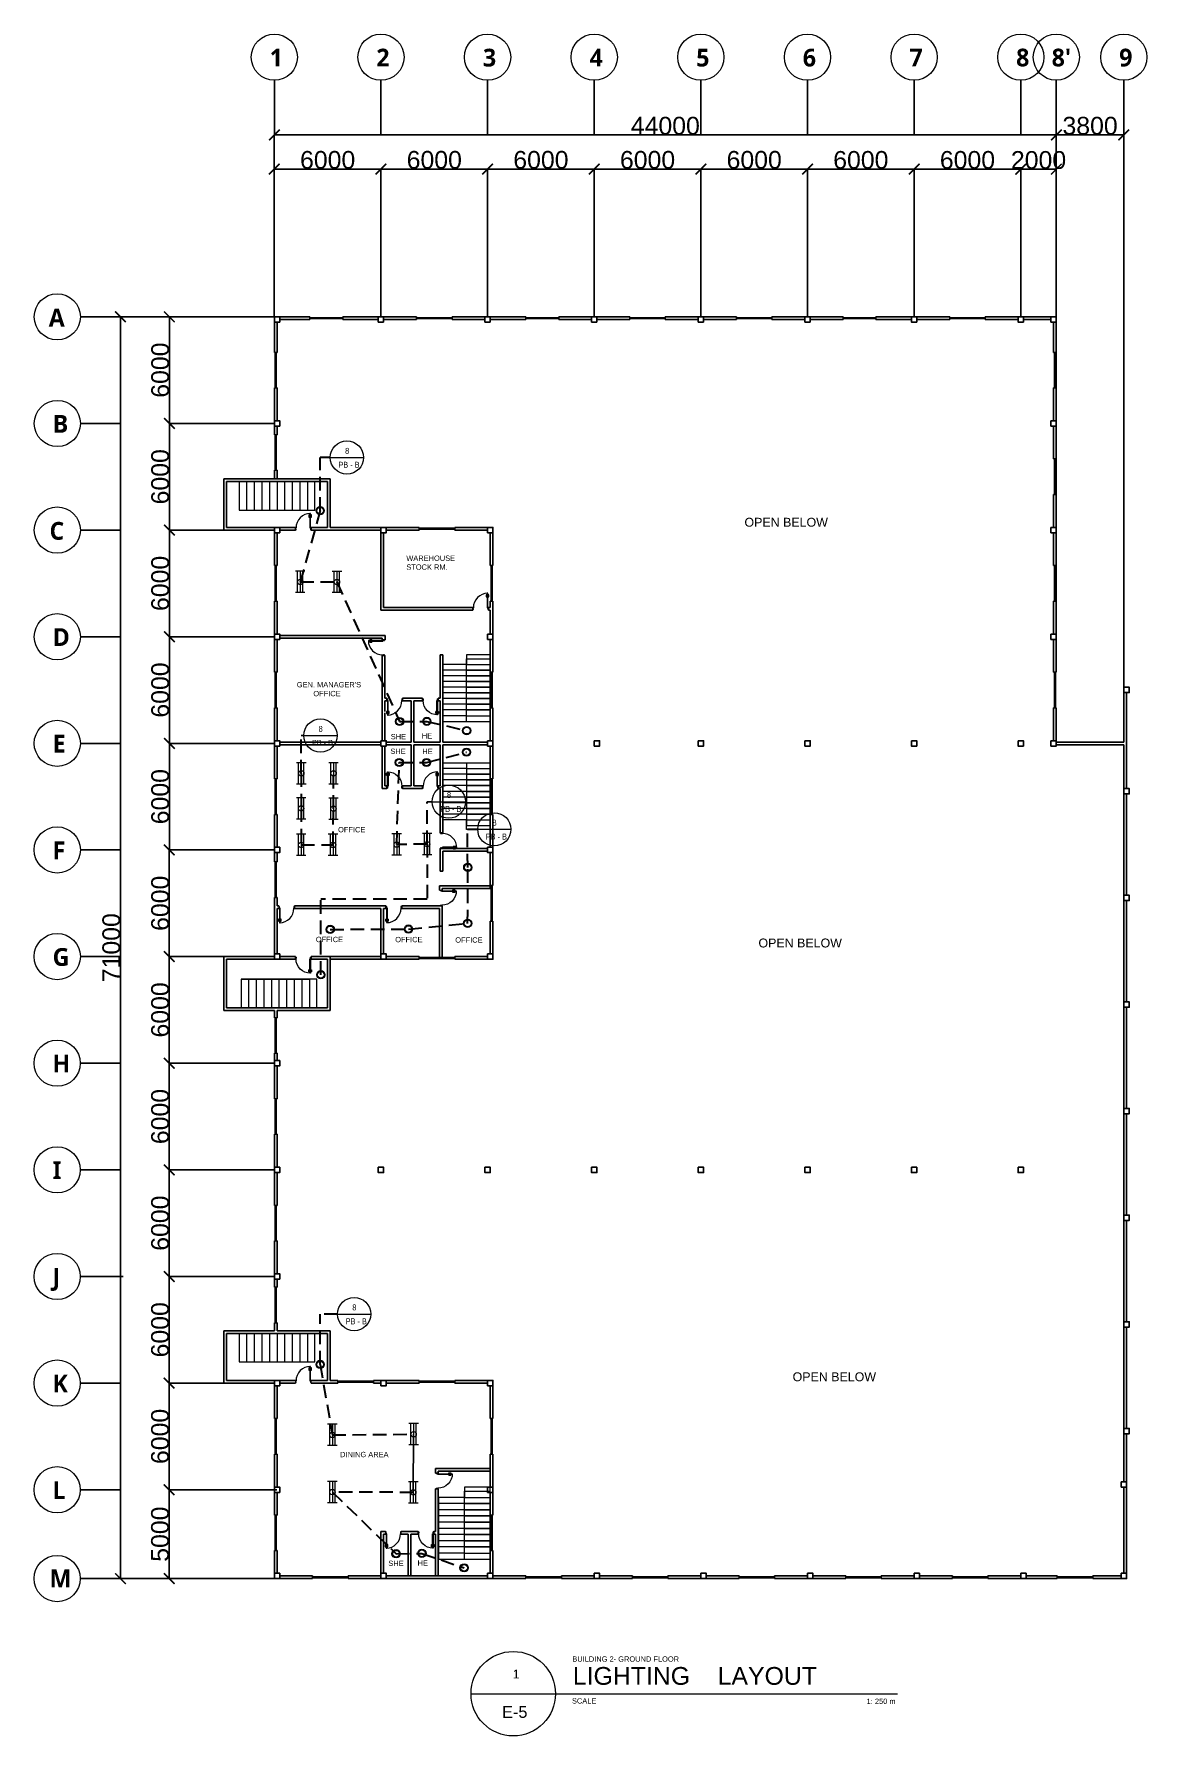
# Model space of a CAD drawing. Header units: millimetres. Extents: x 3339 to 2017737, y 4955 to 2748989.
# Drawn here: x 1288508 to 1351129, y 1357427 to 1453195 of the extents above; entities that cross this region are included whole.
import ezdxf

# ---------------------------------------------------------------- set-up
doc = ezdxf.new("R2010")
doc.units = ezdxf.units.MM
doc.header["$LTSCALE"] = 30
doc.linetypes.add('DASHEDX2', pattern=[38.1, 25.4, -12.7])
for name, color, linetype, lineweight in [('A-DETL-GENF', 92, 'Continuous', 13), ('A-DOOR', 31, 'Continuous', 13), ('A_Dimension', 3, 'Continuous', 5), ('LIGHTING', 3, 'Continuous', 5), ('MACH BLOCK', 41, 'Continuous', 5), ('P. LINES', 151, 'DASHEDX2', 30), ('S-GRID-IDEN', 1, 'Continuous', 13), ('STAIR', 1, 'Continuous', 5), ('TEXT MACHLAYOUT', 255, 'Continuous', 5)]:
    doc.layers.add(name, color=color, linetype=linetype, lineweight=lineweight)
doc.layers.add('POSTE', color=50, linetype='Continuous')
doc.styles.add('Arial Narrow', font='ARIALN.TTF', dxfattribs={"height": 200})
doc.styles.add('Arial Narrow_1', font='ARIALN.TTF', dxfattribs={"height": 450})
doc.styles.get("Standard").update_dxf_attribs({"font": 'arial.ttf'})
doc.styles.add('style1', font='arial.ttf', dxfattribs={"height": 100})
doc.dimstyles.new('ISO-25', dxfattribs={"dimtxt": 1000, "dimasz": 600, "dimexe": 1.25, "dimexo": 0.625, "dimtad": 1, "dimtxsty": 'Standard', "dimblk": 'ARCHTICK', "dimcen": 2.5, "dimclrd": 4, "dimadec": 0, "dimazin": 0, "dimtfac": 1, "dimtmove": 0, "dimatfit": 3, "dimfxl": 1, "dimarcsym": 0})

msp = doc.modelspace()

# ---------------------------------------------------------------- texts
at = {"attachment_point": 1, "style": 'style1'}
for s, width, heights, insert, char_height in [('OPEN BELOW', 11234.57091, [0], (1328481.666, 1425972.069), 500), ('WAREHOUSE\\PSTOCK RM.', 15279.91758, [0], (1309454.222, 1423850.23), 300), ("GEN. MANAGER'S      \\P        OFFICE", 4477.02994, [0], (1303293.17, 1416732.986), 300), ('SHE', 1026.54405, [103.411], (1308580.727, 1413807.736), 300), ('HE', 1026.54405, [103.411], (1310328.065, 1413852.394), 300), ('SHE', 1026.54405, [103.411], (1308557.809, 1412985.542), 300), ('HE', 1026.54405, [103.411], (1310356.637, 1412973.753), 300), ('{\\H3x;OFFICE}', 4436.95582, [0], (1305615.811, 1408574.753), 100), ('{\\H3x;OFFICE}', 4436.95582, [0], (1304363.822, 1402395.366), 100), ('{\\H3x;OFFICE}', 4436.95582, [0], (1308830.171, 1402391.085), 100), ('{\\H3x;OFFICE}', 4436.95582, [0], (1312209.114, 1402366.481), 100), ('OPEN BELOW', 11234.57091, [0], (1329270.196, 1402296.843), 500), ('OPEN BELOW', 11234.57091, [0], (1331191.599, 1377886.925), 500), ('DINING AREA', 5895.89673, [0], (1305732.197, 1373414.345), 300), ('SHE', 1026.54405, [103.411], (1308443.442, 1367290.944), 300), ('HE', 1026.54405, [103.411], (1310086.61, 1367306.123), 300)]:
    msp.add_mtext_dynamic_manual_height_columns(s, width=width, gutter_width=500, heights=heights, dxfattribs=dict(at, insert=insert, char_height=char_height))
at = {"layer": 'LIGHTING', "color": 1, "style": 'Arial Narrow', "width": 0.9}
for s, height, p in [('8', 333.461, (1306012.868, 1429573.184)), ('PB - B', 333.4607, (1305635.668, 1428789.548)), ('8', 333.461, (1304520.381, 1413928.214)), ('PB - B', 333.4607, (1304143.181, 1413144.578)), ('PB - B', 333.4607, (1311364.964, 1409422.717)), ('8', 333.461, (1311742.165, 1410206.353)), ('8', 333.461, (1314304.682, 1408652.771)), ('PB - B', 333.4607, (1313927.481, 1407869.135)), ('8', 333.461, (1306419.214, 1381375.842)), ('PB - B', 333.4607, (1306042.014, 1380592.206))]:
    msp.add_text(s, height=height, dxfattribs=at).set_placement(p)
at = {"layer": 'S-GRID-IDEN', "char_height": 1000, "width": 849.78875, "attachment_point": 1, "style": 'Arial Narrow_1'}
for s, insert in [('{\\f@Malgun Gothic|b1|i0|c0|p34;1}', (1301767.511, 1452368.4)), ('{\\f@Malgun Gothic|b1|i0|c0|p34;2}', (1307767.511, 1452369.65)), ('{\\f@Malgun Gothic|b1|i0|c0|p34;3}', (1313767.511, 1452368.4)), ('{\\f@Malgun Gothic|b1|i0|c0|p34;4}', (1319767.511, 1452369.65)), ('{\\f@Malgun Gothic|b1|i0|c0|p34;5}', (1325767.511, 1452368.4)), ('{\\f@Malgun Gothic|b1|i0|c0|p34;6}', (1331763.761, 1452368.4)), ('{\\f@Malgun Gothic|b1|i0|c0|p34;7}', (1337767.511, 1452373.4)), ('{\\f@Malgun Gothic|b1|i0|c0|p34;8}', (1343767.511, 1452373.4)), ("{\\f@Malgun Gothic|b1|i0|c0|p34;8'}", (1345767.511, 1452373.4)), ('{\\f@Malgun Gothic|b1|i0|c0|p34;9}', (1349567.51, 1452373.4)), ('{\\f@Malgun Gothic|b1|i0|c0|p34;B}', (1289557.87, 1431760.732)), ('{\\f@Malgun Gothic|b1|i0|c0|p34;C}', (1289378.466, 1425738.482)), ('{\\f@Malgun Gothic|b1|i0|c0|p34;D}', (1289556.62, 1419760.732)), ('{\\f@Malgun Gothic|b1|i0|c0|p34;E}', (1289555.37, 1413760.732)), ('{\\f@Malgun Gothic|b1|i0|c0|p34;F}', (1289554.12, 1407760.732)), ('{\\f@Malgun Gothic|b1|i0|c0|p34;G}', (1289552.87, 1401760.732)), ('{\\f@Malgun Gothic|b1|i0|c0|p34;H}', (1289546.62, 1395760.732)), ('{\\f@Malgun Gothic|b1|i0|c0|p34;I}', (1289547.87, 1389760.732)), ('{\\f@Malgun Gothic|b1|i0|c0|p34;J}', (1289549.12, 1383760.732)), ('{\\f@Malgun Gothic|b1|i0|c0|p34;K}', (1289546.62, 1377760.732)), ('{\\f@Malgun Gothic|b1|i0|c0|p34;L}', (1289547.87, 1371760.732)), ('{\\f@Malgun Gothic|b1|i0|c0|p34;M}', (1289381.729, 1366793.691))]:
    msp.add_mtext(s, dxfattribs=dict(at, insert=insert))
at = {"layer": 'TEXT MACHLAYOUT', "attachment_point": 1}
for s, width, gutter_width, heights, insert, char_height in [('BUILDING 2- GROUND FLOOR', 6435.95403, 1500, [0], (1318794.37, 1361904.523), 300), ('1', 1400.8081, 1500, [0], (1315441.747, 1361161.005), 500), ('LIGHTING    LAYOUT', 16825.21801, 5000, [4506.123], (1318823.777, 1361305.61), 1000), ('E-5', 1798.17061, 1500, [0], (1314843.524, 1359103.142), 657.1721), ('SCALE', 1330.3095, 1500, [0], (1318774.273, 1359548.616), 300), ('\\pxi-3,l4,t4;1: 250 m', 2484.06518, 1500, [0], (1335055.314, 1359527.136), 300)]:
    msp.add_mtext_dynamic_manual_height_columns(s, width=width, gutter_width=gutter_width, heights=heights, dxfattribs=dict(at, insert=insert, char_height=char_height))

# ---------------------------------------------------------------- blocks, each defined once
blk = doc.blocks.new('POSTE')
for p, q in [((300, 300), (0, 300)), ((300, 0), (300, 300)), ((300, 0), (300, 0))]:
    blk.add_line(p, q)
blk.add_lwpolyline([(300, 0), (0, 0), (0, 300)])
blk = doc.blocks.new('POSTE 1')
blk.add_blockref('POSTE', (0, -30))
blk = doc.blocks.new('Poste 2')
at = {"layer": 'POSTE'}
blk.add_lwpolyline([(-300, 0), (0, 0), (0, -300), (-300, -300)], close=True, dxfattribs=at)
blk = doc.blocks.new('Poste 3')
at = {"layer": 'POSTE'}
blk.add_lwpolyline([(0, 0), (300, 0), (300, -300), (0, -300)], close=True, dxfattribs=at)
blk = doc.blocks.new('POSTE bot left')
at = {"layer": 'POSTE'}
blk.add_lwpolyline([(0, 300), (300, 300), (300, 0), (0, 0)], close=True, dxfattribs=at)
blk = doc.blocks.new('POSTE.COM')
at = {"layer": 'POSTE'}
blk.add_lwpolyline([(-300, 300), (0, 300), (0, 0), (-300, 0)], close=True, dxfattribs=at)
blk = doc.blocks.new('Poste ulit')
at = {"layer": 'POSTE'}
blk.add_lwpolyline([(1007266, 1373395), (1007566, 1373395), (1007566, 1373095), (1007266, 1373095)], close=True, dxfattribs=at)
blk = doc.blocks.new('POSTEEEE')
at = {"layer": 'POSTE'}
blk.add_blockref('Poste ulit', (-1007266, -1373095), dxfattribs=at)
blk = doc.blocks.new('D4')
at = {"layer": 'A-DETL-GENF'}
for p, q in [((-1072, -29), (-1072, -112)), ((-1052, -29), (-1072, -29)), ((-1060, -41), (-1072, -30)), ((-1072, -112), (-1060, -112)), ((-1059, -112), (-1072, -112)), ((-1072, -112), (-1072, -150)), ((-1072, -150), (-1059, -150)), ((-1060, -112), (-1060, -41)), ((-1060, -41), (-1052, -41)), ((-1059, -150), (-1059, -112)), ((-1059, -115), (-1059, -147)), ((-1027, -115), (-1059, -115)), ((-1059, -147), (-1027, -147)), ((-1052, -41), (-1052, -29)), ((-1021, -74), (-1027, -80)), ((-1027, -80), (-1027, -182)), ((-1027, -147), (-1027, -115)), ((-1027, -182), (-1021, -188)), ((-1021, -188), (-1021, -74)), ((-974, -80), (-981, -74)), ((-981, -74), (-981, -188)), ((-981, -188), (-974, -182)), ((-974, -182), (-974, -80)), ((-943, -115), (-974, -115)), ((-974, -115), (-974, -147)), ((-974, -147), (-943, -147)), ((-930, -29), (-949, -29)), ((-949, -29), (-949, -41)), ((-949, -41), (-941, -41)), ((-943, -112), (-943, -150)), ((-930, -112), (-943, -112)), ((-943, -147), (-943, -115)), ((-943, -150), (-930, -150)), ((-941, -41), (-930, -30)), ((-941, -41), (-941, -112)), ((-941, -112), (-930, -112)), ((-930, -112), (-930, -29)), ((-930, -150), (-930, -112))]:
    blk.add_line(p, q, dxfattribs=at)
at = {"layer": 'A-DOOR', "lineweight": 18}
for p, q in [((-1059, 683), (-1024, 683)), ((-1014, 683), (-1059, 683)), ((-1059, 683), (-1059, 583)), ((-1059, 583), (-1024, 583)), ((-1024, 583), (-1024, 626)), ((-1024, 626), (-1014, 626)), ((-981, 583), (-1021, 583)), ((-1021, 583), (-1021, -231)), ((-1014, 626), (-1014, 683)), ((-981, -231), (-981, 583)), ((-169, 683), (-214, 683)), ((-214, 683), (-214, 626)), ((-214, 626), (-204, 626)), ((-204, 683), (-169, 683)), ((-204, 626), (-204, 583)), ((-204, 583), (-169, 583)), ((-169, 583), (-169, 683)), ((-1021, -231), (-981, -231))]:
    blk.add_line(p, q, dxfattribs=at)
at = {"layer": 'A-DOOR'}
blk.add_arc((-1021, 583), 814, 270, 0, dxfattribs=at)
blk = doc.blocks.new('Pintuan')
at = {"layer": 'A-DOOR', "rotation": 270}
blk.add_blockref('D4', (-626, -1014), dxfattribs=at)
blk = doc.blocks.new('WW1')
at = {"layer": 'STAIR'}
for p, q in [((-3000, 0), (-3000, -8000)), ((0, 0), (-3000, 0)), ((0, -8000), (0, 0)), ((-3000, -1600), (-3000, -800)), ((-3000, -800), (0, -800)), ((-3000, -2400), (-3000, -1600)), ((-3000, -1600), (0, -1600)), ((0, -1600), (0, -800)), ((0, -2400), (0, -1600)), ((-3000, -3200), (-3000, -2400)), ((-3000, -2400), (0, -2400)), ((-3000, -4000), (-3000, -3200)), ((-3000, -3200), (0, -3200)), ((0, -3200), (0, -2400)), ((0, -4000), (0, -3200)), ((-3000, -4800), (-3000, -4000)), ((-3000, -4000), (0, -4000)), ((-3000, -5600), (-3000, -4800)), ((-3000, -4800), (0, -4800)), ((0, -4800), (0, -4000)), ((0, -5600), (0, -4800)), ((-3000, -6400), (-3000, -5600)), ((-3000, -5600), (0, -5600)), ((-3000, -7200), (-3000, -6400)), ((-3000, -6400), (0, -6400)), ((0, -6400), (0, -5600)), ((0, -7200), (0, -6400)), ((-3000, -8000), (-3000, -7200)), ((-3000, -7200), (0, -7200)), ((-3000, -8000), (0, -8000)), ((0, -8000), (0, -7200))]:
    blk.add_line(p, q, dxfattribs=at)
blk = doc.blocks.new('S2')
at = {"layer": 'STAIR'}
for p, q in [((0, 0), (-1250, 0)), ((-1250, 0), (-1250, -500)), ((0, -3500), (0, 0)), ((-2500, -500), (-2500, -3500)), ((-1250, -500), (-2500, -500)), ((-1250, -800), (-2500, -800)), ((-1250, -500), (-1250, -200)), ((-1250, -200), (0, -200)), ((-1250, -3500), (-1250, -500)), ((-1250, -800), (-1250, -500)), ((-1250, -500), (0, -500)), ((-1250, -1100), (-1250, -800)), ((-1250, -800), (0, -800)), ((0, -800), (-1250, -800)), ((-1250, -1100), (-2500, -1100)), ((-1250, -1400), (-2500, -1400)), ((-1250, -1400), (-1250, -1100)), ((-1250, -1100), (0, -1100)), ((0, -1100), (-1250, -1100)), ((-1250, -1700), (-1250, -1400)), ((-1250, -1400), (0, -1400)), ((0, -1400), (-1250, -1400)), ((-1250, -1700), (-2500, -1700)), ((-1250, -2000), (-2500, -2000)), ((-1250, -2300), (-2500, -2300)), ((-1250, -2000), (-1250, -1700)), ((-1250, -1700), (0, -1700)), ((0, -1700), (-1250, -1700)), ((-1250, -2300), (-1250, -2000)), ((-1250, -2000), (0, -2000)), ((0, -2000), (-1250, -2000)), ((-1250, -2600), (-1250, -2300)), ((-1250, -2300), (0, -2300)), ((0, -2300), (-1250, -2300)), ((-1250, -2600), (-2500, -2600)), ((-1250, -2900), (-2500, -2900)), ((-1250, -3200), (-2500, -3200)), ((-1250, -2900), (-1250, -2600)), ((-1250, -2600), (0, -2600)), ((0, -2600), (-1250, -2600)), ((-1250, -3200), (-1250, -2900)), ((-1250, -2900), (0, -2900)), ((0, -2900), (-1250, -2900)), ((-1250, -3500), (-1250, -3200)), ((-1250, -3200), (0, -3200)), ((-2500, -3500), (-1250, -3500)), ((-1250, -3500), (0, -3500))]:
    blk.add_line(p, q, dxfattribs=at)
blk = doc.blocks.new('_ArchTick')
at = {"color": 0, "linetype": 'ByBlock', "const_width": 0.15}
blk.add_lwpolyline([(-0.5, -0.5), (0.5, 0.5)], dxfattribs=at)
blk = doc.blocks.new('*D116')
at = {"color": 0, "lineweight": -2, "transparency": 16777216}
for p, q in [((1308029, 1437433), (1308029, 1445599)), ((1314029, 1437283), (1314029, 1445599))]:
    blk.add_line(p, q, dxfattribs=at)
at = {"color": 4, "lineweight": -2, "transparency": 16777216}
blk.add_line((1308029, 1445597), (1314029, 1445597), dxfattribs=at)
at = {"layer": 'Defpoints', "color": 0, "transparency": 16777216}
for p in [(1314029, 1445597), (1308029, 1437432), (1314029, 1437282)]:
    blk.add_point(p, dxfattribs=at)
at = {"color": 4, "lineweight": -2, "transparency": 16777216, "xscale": 600, "yscale": 600, "zscale": 600, "rotation": 180}
blk.add_blockref('_ArchTick', (1308029, 1445597), dxfattribs=at)
at = {"color": 4, "lineweight": -2, "transparency": 16777216, "xscale": 600, "yscale": 600, "zscale": 600}
blk.add_blockref('_ArchTick', (1314029, 1445597), dxfattribs=at)
at = {"color": 0, "transparency": 16777216, "insert": (1311029, 1446109), "char_height": 1000, "attachment_point": 5}
blk.add_mtext('6000', dxfattribs=at)
blk = doc.blocks.new('*D117')
at = {"color": 0, "lineweight": -2, "transparency": 16777216}
for p, q in [((1314029, 1437433), (1314029, 1445599)), ((1320029, 1437283), (1320029, 1445599))]:
    blk.add_line(p, q, dxfattribs=at)
at = {"color": 4, "lineweight": -2, "transparency": 16777216}
blk.add_line((1320029, 1445597), (1314029, 1445597), dxfattribs=at)
at = {"layer": 'Defpoints', "color": 0, "transparency": 16777216}
for p in [(1314029, 1445597), (1314029, 1437432), (1320029, 1437282)]:
    blk.add_point(p, dxfattribs=at)
at = {"color": 4, "lineweight": -2, "transparency": 16777216, "xscale": 600, "yscale": 600, "zscale": 600, "rotation": 180}
blk.add_blockref('_ArchTick', (1314029, 1445597), dxfattribs=at)
at = {"color": 4, "lineweight": -2, "transparency": 16777216, "xscale": 600, "yscale": 600, "zscale": 600}
blk.add_blockref('_ArchTick', (1320029, 1445597), dxfattribs=at)
at = {"color": 0, "transparency": 16777216, "insert": (1317029, 1446109), "char_height": 1000, "attachment_point": 5}
blk.add_mtext('6000', dxfattribs=at)
blk = doc.blocks.new('*D118')
at = {"color": 0, "lineweight": -2, "transparency": 16777216}
for p, q in [((1320029, 1437433), (1320029, 1445599)), ((1326029, 1437283), (1326029, 1445599))]:
    blk.add_line(p, q, dxfattribs=at)
at = {"color": 4, "lineweight": -2, "transparency": 16777216}
blk.add_line((1326029, 1445597), (1320029, 1445597), dxfattribs=at)
at = {"layer": 'Defpoints', "color": 0, "transparency": 16777216}
for p in [(1320029, 1445597), (1320029, 1437432), (1326029, 1437282)]:
    blk.add_point(p, dxfattribs=at)
at = {"color": 4, "lineweight": -2, "transparency": 16777216, "xscale": 600, "yscale": 600, "zscale": 600, "rotation": 180}
blk.add_blockref('_ArchTick', (1320029, 1445597), dxfattribs=at)
at = {"color": 4, "lineweight": -2, "transparency": 16777216, "xscale": 600, "yscale": 600, "zscale": 600}
blk.add_blockref('_ArchTick', (1326029, 1445597), dxfattribs=at)
at = {"color": 0, "transparency": 16777216, "insert": (1323029, 1446109), "char_height": 1000, "attachment_point": 5}
blk.add_mtext('6000', dxfattribs=at)
blk = doc.blocks.new('*D119')
at = {"color": 0, "lineweight": -2, "transparency": 16777216}
for p, q in [((1326029, 1437433), (1326029, 1445599)), ((1332029, 1437283), (1332029, 1445599))]:
    blk.add_line(p, q, dxfattribs=at)
at = {"color": 4, "lineweight": -2, "transparency": 16777216}
blk.add_line((1332029, 1445597), (1326029, 1445597), dxfattribs=at)
at = {"layer": 'Defpoints', "color": 0, "transparency": 16777216}
for p in [(1326029, 1445597), (1326029, 1437432), (1332029, 1437282)]:
    blk.add_point(p, dxfattribs=at)
at = {"color": 4, "lineweight": -2, "transparency": 16777216, "xscale": 600, "yscale": 600, "zscale": 600, "rotation": 180}
blk.add_blockref('_ArchTick', (1326029, 1445597), dxfattribs=at)
at = {"color": 4, "lineweight": -2, "transparency": 16777216, "xscale": 600, "yscale": 600, "zscale": 600}
blk.add_blockref('_ArchTick', (1332029, 1445597), dxfattribs=at)
at = {"color": 0, "transparency": 16777216, "insert": (1329029, 1446109), "char_height": 1000, "attachment_point": 5}
blk.add_mtext('6000', dxfattribs=at)
blk = doc.blocks.new('*D120')
at = {"color": 0, "lineweight": -2, "transparency": 16777216}
for p, q in [((1332029, 1437433), (1332029, 1445595)), ((1338029, 1437283), (1338029, 1445595))]:
    blk.add_line(p, q, dxfattribs=at)
at = {"color": 4, "lineweight": -2, "transparency": 16777216}
blk.add_line((1338029, 1445594), (1332029, 1445594), dxfattribs=at)
at = {"layer": 'Defpoints', "color": 0, "transparency": 16777216}
for p in [(1332029, 1445594), (1332029, 1437432), (1338029, 1437282)]:
    blk.add_point(p, dxfattribs=at)
at = {"color": 4, "lineweight": -2, "transparency": 16777216, "xscale": 600, "yscale": 600, "zscale": 600, "rotation": 180}
blk.add_blockref('_ArchTick', (1332029, 1445594), dxfattribs=at)
at = {"color": 4, "lineweight": -2, "transparency": 16777216, "xscale": 600, "yscale": 600, "zscale": 600}
blk.add_blockref('_ArchTick', (1338029, 1445594), dxfattribs=at)
at = {"color": 0, "transparency": 16777216, "insert": (1335029, 1446105), "char_height": 1000, "attachment_point": 5}
blk.add_mtext('6000', dxfattribs=at)
blk = doc.blocks.new('*D121')
at = {"color": 0, "lineweight": -2, "transparency": 16777216}
for p, q in [((1338029, 1437433), (1338029, 1445595)), ((1344029, 1437283), (1344029, 1445595))]:
    blk.add_line(p, q, dxfattribs=at)
at = {"color": 4, "lineweight": -2, "transparency": 16777216}
blk.add_line((1344029, 1445594), (1338029, 1445594), dxfattribs=at)
at = {"layer": 'Defpoints', "color": 0, "transparency": 16777216}
for p in [(1338029, 1445594), (1338029, 1437432), (1344029, 1437282)]:
    blk.add_point(p, dxfattribs=at)
at = {"color": 4, "lineweight": -2, "transparency": 16777216, "xscale": 600, "yscale": 600, "zscale": 600, "rotation": 180}
blk.add_blockref('_ArchTick', (1338029, 1445594), dxfattribs=at)
at = {"color": 4, "lineweight": -2, "transparency": 16777216, "xscale": 600, "yscale": 600, "zscale": 600}
blk.add_blockref('_ArchTick', (1344029, 1445594), dxfattribs=at)
at = {"color": 0, "transparency": 16777216, "insert": (1341029, 1446105), "char_height": 1000, "attachment_point": 5}
blk.add_mtext('6000', dxfattribs=at)
blk = doc.blocks.new('*D122')
at = {"color": 0, "lineweight": -2, "transparency": 16777216}
for p, q in [((1344029, 1437433), (1344029, 1445591)), ((1346029, 1437283), (1346029, 1445591))]:
    blk.add_line(p, q, dxfattribs=at)
at = {"color": 4, "lineweight": -2, "transparency": 16777216}
blk.add_line((1346029, 1445590), (1344029, 1445590), dxfattribs=at)
at = {"layer": 'Defpoints', "color": 0, "transparency": 16777216}
for p in [(1344029, 1445590), (1344029, 1437432), (1346029, 1437282)]:
    blk.add_point(p, dxfattribs=at)
at = {"color": 4, "lineweight": -2, "transparency": 16777216, "xscale": 600, "yscale": 600, "zscale": 600, "rotation": 180}
blk.add_blockref('_ArchTick', (1344029, 1445590), dxfattribs=at)
at = {"color": 4, "lineweight": -2, "transparency": 16777216, "xscale": 600, "yscale": 600, "zscale": 600}
blk.add_blockref('_ArchTick', (1346029, 1445590), dxfattribs=at)
at = {"color": 0, "transparency": 16777216, "insert": (1345029, 1446101), "char_height": 1000, "attachment_point": 5}
blk.add_mtext('2000', dxfattribs=at)
blk = doc.blocks.new('*D123')
at = {"color": 0, "lineweight": -2, "transparency": 16777216}
for p, q in [((1302029, 1437282), (1296120, 1437282)), ((1296122, 1431282), (1296122, 1431282))]:
    blk.add_line(p, q, dxfattribs=at)
at = {"color": 4, "lineweight": -2, "transparency": 16777216}
blk.add_line((1296121, 1437282), (1296121, 1431282), dxfattribs=at)
at = {"layer": 'Defpoints', "color": 0, "transparency": 16777216}
for p in [(1302029, 1437282), (1296121, 1431282), (1296121, 1431282)]:
    blk.add_point(p, dxfattribs=at)
at = {"color": 4, "lineweight": -2, "transparency": 16777216, "xscale": 600, "yscale": 600, "zscale": 600}
for p, rotation in [((1296121, 1437282), 90), ((1296121, 1431282), 270)]:
    blk.add_blockref('_ArchTick', p, dxfattribs=dict(at, rotation=rotation))
at = {"color": 0, "transparency": 16777216, "insert": (1295610, 1434282), "char_height": 1000, "attachment_point": 5, "rotation": 90}
blk.add_mtext('6000', dxfattribs=at)
blk = doc.blocks.new('*D124')
at = {"color": 0, "lineweight": -2, "transparency": 16777216}
for p, q in [((1302029, 1431282), (1296120, 1431282)), ((1302029, 1425282), (1296120, 1425282))]:
    blk.add_line(p, q, dxfattribs=at)
at = {"color": 4, "lineweight": -2, "transparency": 16777216}
blk.add_line((1296121, 1431282), (1296121, 1425282), dxfattribs=at)
at = {"layer": 'Defpoints', "color": 0, "transparency": 16777216}
for p in [(1302029, 1431282), (1296121, 1425282), (1302029, 1425282)]:
    blk.add_point(p, dxfattribs=at)
at = {"color": 4, "lineweight": -2, "transparency": 16777216, "xscale": 600, "yscale": 600, "zscale": 600}
for p, rotation in [((1296121, 1431282), 90), ((1296121, 1425282), 270)]:
    blk.add_blockref('_ArchTick', p, dxfattribs=dict(at, rotation=rotation))
at = {"color": 0, "transparency": 16777216, "insert": (1295610, 1428282), "char_height": 1000, "attachment_point": 5, "rotation": 90}
blk.add_mtext('6000', dxfattribs=at)
blk = doc.blocks.new('*D125')
at = {"color": 0, "lineweight": -2, "transparency": 16777216}
for p, q in [((1302029, 1425282), (1296120, 1425282)), ((1302029, 1419282), (1296120, 1419282))]:
    blk.add_line(p, q, dxfattribs=at)
at = {"color": 4, "lineweight": -2, "transparency": 16777216}
blk.add_line((1296121, 1425282), (1296121, 1419282), dxfattribs=at)
at = {"layer": 'Defpoints', "color": 0, "transparency": 16777216}
for p in [(1302029, 1425282), (1296121, 1419282), (1302029, 1419282)]:
    blk.add_point(p, dxfattribs=at)
at = {"color": 4, "lineweight": -2, "transparency": 16777216, "xscale": 600, "yscale": 600, "zscale": 600}
for p, rotation in [((1296121, 1425282), 90), ((1296121, 1419282), 270)]:
    blk.add_blockref('_ArchTick', p, dxfattribs=dict(at, rotation=rotation))
at = {"color": 0, "transparency": 16777216, "insert": (1295610, 1422282), "char_height": 1000, "attachment_point": 5, "rotation": 90}
blk.add_mtext('6000', dxfattribs=at)
blk = doc.blocks.new('*D126')
at = {"color": 0, "lineweight": -2, "transparency": 16777216}
for p, q in [((1302029, 1419282), (1296120, 1419282)), ((1302029, 1413282), (1296120, 1413282))]:
    blk.add_line(p, q, dxfattribs=at)
at = {"color": 4, "lineweight": -2, "transparency": 16777216}
blk.add_line((1296121, 1419282), (1296121, 1413282), dxfattribs=at)
at = {"layer": 'Defpoints', "color": 0, "transparency": 16777216}
for p in [(1302029, 1419282), (1296121, 1413282), (1302029, 1413282)]:
    blk.add_point(p, dxfattribs=at)
at = {"color": 4, "lineweight": -2, "transparency": 16777216, "xscale": 600, "yscale": 600, "zscale": 600}
for p, rotation in [((1296121, 1419282), 90), ((1296121, 1413282), 270)]:
    blk.add_blockref('_ArchTick', p, dxfattribs=dict(at, rotation=rotation))
at = {"color": 0, "transparency": 16777216, "insert": (1295610, 1416282), "char_height": 1000, "attachment_point": 5, "rotation": 90}
blk.add_mtext('6000', dxfattribs=at)
blk = doc.blocks.new('*D127')
at = {"color": 0, "lineweight": -2, "transparency": 16777216}
for p, q in [((1302029, 1413282), (1296120, 1413282)), ((1302029, 1407282), (1296120, 1407282))]:
    blk.add_line(p, q, dxfattribs=at)
at = {"color": 4, "lineweight": -2, "transparency": 16777216}
blk.add_line((1296121, 1413282), (1296121, 1407282), dxfattribs=at)
at = {"layer": 'Defpoints', "color": 0, "transparency": 16777216}
for p in [(1302029, 1413282), (1296121, 1407282), (1302029, 1407282)]:
    blk.add_point(p, dxfattribs=at)
at = {"color": 4, "lineweight": -2, "transparency": 16777216, "xscale": 600, "yscale": 600, "zscale": 600}
for p, rotation in [((1296121, 1413282), 90), ((1296121, 1407282), 270)]:
    blk.add_blockref('_ArchTick', p, dxfattribs=dict(at, rotation=rotation))
at = {"color": 0, "transparency": 16777216, "insert": (1295610, 1410282), "char_height": 1000, "attachment_point": 5, "rotation": 90}
blk.add_mtext('6000', dxfattribs=at)
blk = doc.blocks.new('*D128')
at = {"color": 0, "lineweight": -2, "transparency": 16777216}
for p, q in [((1302029, 1407282), (1296118, 1407282)), ((1302029, 1401282), (1296118, 1401282))]:
    blk.add_line(p, q, dxfattribs=at)
at = {"color": 4, "lineweight": -2, "transparency": 16777216}
blk.add_line((1296120, 1407282), (1296120, 1401282), dxfattribs=at)
at = {"layer": 'Defpoints', "color": 0, "transparency": 16777216}
for p in [(1302029, 1407282), (1296120, 1401282), (1302029, 1401282)]:
    blk.add_point(p, dxfattribs=at)
at = {"color": 4, "lineweight": -2, "transparency": 16777216, "xscale": 600, "yscale": 600, "zscale": 600}
for p, rotation in [((1296120, 1407282), 90), ((1296120, 1401282), 270)]:
    blk.add_blockref('_ArchTick', p, dxfattribs=dict(at, rotation=rotation))
at = {"color": 0, "transparency": 16777216, "insert": (1295608, 1404282), "char_height": 1000, "attachment_point": 5, "rotation": 90}
blk.add_mtext('6000', dxfattribs=at)
blk = doc.blocks.new('*D129')
at = {"color": 0, "lineweight": -2, "transparency": 16777216}
for p, q in [((1302029, 1401282), (1296117, 1401282)), ((1302029, 1395282), (1296117, 1395282))]:
    blk.add_line(p, q, dxfattribs=at)
at = {"color": 4, "lineweight": -2, "transparency": 16777216}
blk.add_line((1296118, 1401282), (1296118, 1395282), dxfattribs=at)
at = {"layer": 'Defpoints', "color": 0, "transparency": 16777216}
for p in [(1302029, 1401282), (1296118, 1395282), (1302029, 1395282)]:
    blk.add_point(p, dxfattribs=at)
at = {"color": 4, "lineweight": -2, "transparency": 16777216, "xscale": 600, "yscale": 600, "zscale": 600}
for p, rotation in [((1296118, 1401282), 90), ((1296118, 1395282), 270)]:
    blk.add_blockref('_ArchTick', p, dxfattribs=dict(at, rotation=rotation))
at = {"color": 0, "transparency": 16777216, "insert": (1295607, 1398282), "char_height": 1000, "attachment_point": 5, "rotation": 90}
blk.add_mtext('6000', dxfattribs=at)
blk = doc.blocks.new('*D130')
at = {"color": 0, "lineweight": -2, "transparency": 16777216}
for p, q in [((1302029, 1395282), (1296116, 1395282)), ((1302029, 1389282), (1296116, 1389282))]:
    blk.add_line(p, q, dxfattribs=at)
at = {"color": 4, "lineweight": -2, "transparency": 16777216}
blk.add_line((1296117, 1395282), (1296117, 1389282), dxfattribs=at)
at = {"layer": 'Defpoints', "color": 0, "transparency": 16777216}
for p in [(1302029, 1395282), (1296117, 1389282), (1302029, 1389282)]:
    blk.add_point(p, dxfattribs=at)
at = {"color": 4, "lineweight": -2, "transparency": 16777216, "xscale": 600, "yscale": 600, "zscale": 600}
for p, rotation in [((1296117, 1395282), 90), ((1296117, 1389282), 270)]:
    blk.add_blockref('_ArchTick', p, dxfattribs=dict(at, rotation=rotation))
at = {"color": 0, "transparency": 16777216, "insert": (1295606, 1392282), "char_height": 1000, "attachment_point": 5, "rotation": 90}
blk.add_mtext('6000', dxfattribs=at)
blk = doc.blocks.new('*D131')
at = {"color": 0, "lineweight": -2, "transparency": 16777216}
for p, q in [((1302029, 1389282), (1296115, 1389282)), ((1302029, 1383282), (1296115, 1383282))]:
    blk.add_line(p, q, dxfattribs=at)
at = {"color": 4, "lineweight": -2, "transparency": 16777216}
blk.add_line((1296116, 1389282), (1296116, 1383282), dxfattribs=at)
at = {"layer": 'Defpoints', "color": 0, "transparency": 16777216}
for p in [(1302029, 1389282), (1296116, 1383282), (1302029, 1383282)]:
    blk.add_point(p, dxfattribs=at)
at = {"color": 4, "lineweight": -2, "transparency": 16777216, "xscale": 600, "yscale": 600, "zscale": 600}
for p, rotation in [((1296116, 1389282), 90), ((1296116, 1383282), 270)]:
    blk.add_blockref('_ArchTick', p, dxfattribs=dict(at, rotation=rotation))
at = {"color": 0, "transparency": 16777216, "insert": (1295605, 1386282), "char_height": 1000, "attachment_point": 5, "rotation": 90}
blk.add_mtext('6000', dxfattribs=at)
blk = doc.blocks.new('*D132')
at = {"color": 0, "lineweight": -2, "transparency": 16777216}
for p, q in [((1302029, 1383282), (1296113, 1383282)), ((1302029, 1377282), (1296113, 1377282))]:
    blk.add_line(p, q, dxfattribs=at)
at = {"color": 4, "lineweight": -2, "transparency": 16777216}
blk.add_line((1296115, 1383282), (1296115, 1377282), dxfattribs=at)
at = {"layer": 'Defpoints', "color": 0, "transparency": 16777216}
for p in [(1302029, 1383282), (1296115, 1377282), (1302029, 1377282)]:
    blk.add_point(p, dxfattribs=at)
at = {"color": 4, "lineweight": -2, "transparency": 16777216, "xscale": 600, "yscale": 600, "zscale": 600}
for p, rotation in [((1296115, 1383282), 90), ((1296115, 1377282), 270)]:
    blk.add_blockref('_ArchTick', p, dxfattribs=dict(at, rotation=rotation))
at = {"color": 0, "transparency": 16777216, "insert": (1295603, 1380282), "char_height": 1000, "attachment_point": 5, "rotation": 90}
blk.add_mtext('6000', dxfattribs=at)
blk = doc.blocks.new('*D133')
at = {"color": 0, "lineweight": -2, "transparency": 16777216}
for p, q in [((1302029, 1377282), (1296112, 1377282)), ((1302029, 1371282), (1296112, 1371282))]:
    blk.add_line(p, q, dxfattribs=at)
at = {"color": 4, "lineweight": -2, "transparency": 16777216}
blk.add_line((1296113, 1377282), (1296113, 1371282), dxfattribs=at)
at = {"layer": 'Defpoints', "color": 0, "transparency": 16777216}
for p in [(1302029, 1377282), (1296113, 1371282), (1302029, 1371282)]:
    blk.add_point(p, dxfattribs=at)
at = {"color": 4, "lineweight": -2, "transparency": 16777216, "xscale": 600, "yscale": 600, "zscale": 600}
for p, rotation in [((1296113, 1377282), 90), ((1296113, 1371282), 270)]:
    blk.add_blockref('_ArchTick', p, dxfattribs=dict(at, rotation=rotation))
at = {"color": 0, "transparency": 16777216, "insert": (1295602, 1374282), "char_height": 1000, "attachment_point": 5, "rotation": 90}
blk.add_mtext('6000', dxfattribs=at)
blk = doc.blocks.new('*D111')
at = {"color": 0, "lineweight": -2, "transparency": 16777216}
for p, q in [((1302029, 1437282), (1293369, 1437282)), ((1302029, 1366282), (1293369, 1366282))]:
    blk.add_line(p, q, dxfattribs=at)
at = {"color": 4, "lineweight": -2, "transparency": 16777216}
blk.add_line((1293370, 1437282), (1293370, 1366282), dxfattribs=at)
at = {"layer": 'Defpoints', "color": 0, "transparency": 16777216}
for p in [(1302029, 1437282), (1293370, 1366282), (1302029, 1366282)]:
    blk.add_point(p, dxfattribs=at)
at = {"color": 4, "lineweight": -2, "transparency": 16777216, "xscale": 600, "yscale": 600, "zscale": 600}
for p, rotation in [((1293370, 1437282), 90), ((1293370, 1366282), 270)]:
    blk.add_blockref('_ArchTick', p, dxfattribs=dict(at, rotation=rotation))
at = {"color": 0, "transparency": 16777216, "insert": (1292859, 1401782), "char_height": 1000, "attachment_point": 5, "rotation": 90}
blk.add_mtext('71000', dxfattribs=at)
blk = doc.blocks.new('*D112')
at = {"color": 0, "lineweight": -2, "transparency": 16777216}
for p, q in [((1302029, 1437283), (1302029, 1447519)), ((1346029, 1437283), (1346029, 1447519))]:
    blk.add_line(p, q, dxfattribs=at)
at = {"color": 4, "lineweight": -2, "transparency": 16777216}
blk.add_line((1302029, 1447518), (1346029, 1447518), dxfattribs=at)
at = {"layer": 'Defpoints', "color": 0, "transparency": 16777216}
for p in [(1346029, 1447518), (1302029, 1437282), (1346029, 1437282)]:
    blk.add_point(p, dxfattribs=at)
at = {"color": 4, "lineweight": -2, "transparency": 16777216, "xscale": 600, "yscale": 600, "zscale": 600, "rotation": 180}
blk.add_blockref('_ArchTick', (1302029, 1447518), dxfattribs=at)
at = {"color": 4, "lineweight": -2, "transparency": 16777216, "xscale": 600, "yscale": 600, "zscale": 600}
blk.add_blockref('_ArchTick', (1346029, 1447518), dxfattribs=at)
at = {"color": 0, "transparency": 16777216, "insert": (1324029, 1448029), "char_height": 1000, "attachment_point": 5}
blk.add_mtext('44000', dxfattribs=at)
blk = doc.blocks.new('*D113')
at = {"color": 0, "lineweight": -2, "transparency": 16777216}
for p, q in [((1302029, 1437283), (1302029, 1445597)), ((1308029, 1437283), (1308029, 1445597))]:
    blk.add_line(p, q, dxfattribs=at)
at = {"color": 4, "lineweight": -2, "transparency": 16777216}
blk.add_line((1308029, 1445596), (1302029, 1445596), dxfattribs=at)
at = {"layer": 'Defpoints', "color": 0, "transparency": 16777216}
for p in [(1302029, 1445596), (1302029, 1437282), (1308029, 1437282)]:
    blk.add_point(p, dxfattribs=at)
at = {"color": 4, "lineweight": -2, "transparency": 16777216, "xscale": 600, "yscale": 600, "zscale": 600, "rotation": 180}
blk.add_blockref('_ArchTick', (1302029, 1445596), dxfattribs=at)
at = {"color": 4, "lineweight": -2, "transparency": 16777216, "xscale": 600, "yscale": 600, "zscale": 600}
blk.add_blockref('_ArchTick', (1308029, 1445596), dxfattribs=at)
at = {"color": 0, "transparency": 16777216, "insert": (1305029, 1446107), "char_height": 1000, "attachment_point": 5}
blk.add_mtext('6000', dxfattribs=at)
blk = doc.blocks.new('*D114')
at = {"color": 0, "lineweight": -2, "transparency": 16777216}
for p, q in [((1302179, 1371282), (1296111, 1371282)), ((1302179, 1366282), (1296111, 1366282))]:
    blk.add_line(p, q, dxfattribs=at)
at = {"color": 4, "lineweight": -2, "transparency": 16777216}
blk.add_line((1296112, 1371282), (1296112, 1366282), dxfattribs=at)
at = {"layer": 'Defpoints', "color": 0, "transparency": 16777216}
for p in [(1302179, 1371282), (1296112, 1366282), (1302179, 1366282)]:
    blk.add_point(p, dxfattribs=at)
at = {"color": 4, "lineweight": -2, "transparency": 16777216, "xscale": 600, "yscale": 600, "zscale": 600}
for p, rotation in [((1296112, 1371282), 90), ((1296112, 1366282), 270)]:
    blk.add_blockref('_ArchTick', p, dxfattribs=dict(at, rotation=rotation))
at = {"color": 0, "transparency": 16777216, "insert": (1295601, 1368782), "char_height": 1000, "attachment_point": 5, "rotation": 90}
blk.add_mtext('5000', dxfattribs=at)
blk = doc.blocks.new('*D115')
at = {"color": 0, "lineweight": -2, "transparency": 16777216}
for p, q in [((1346029, 1417283), (1346029, 1447518)), ((1349829, 1417641), (1349829, 1447518))]:
    blk.add_line(p, q, dxfattribs=at)
at = {"color": 4, "lineweight": -2, "transparency": 16777216}
blk.add_line((1349829, 1447517), (1346029, 1447517), dxfattribs=at)
at = {"layer": 'Defpoints', "color": 0, "transparency": 16777216}
for p in [(1346029, 1447517), (1349829, 1417641), (1346029, 1417282)]:
    blk.add_point(p, dxfattribs=at)
at = {"color": 4, "lineweight": -2, "transparency": 16777216, "xscale": 600, "yscale": 600, "zscale": 600, "rotation": 180}
blk.add_blockref('_ArchTick', (1346029, 1447517), dxfattribs=at)
at = {"color": 4, "lineweight": -2, "transparency": 16777216, "xscale": 600, "yscale": 600, "zscale": 600}
blk.add_blockref('_ArchTick', (1349829, 1447517), dxfattribs=at)
at = {"color": 0, "transparency": 16777216, "insert": (1347929, 1448028), "char_height": 1000, "attachment_point": 5}
blk.add_mtext('3800', dxfattribs=at)
blk = doc.blocks.new('Grid - M_Grid Head - Circle-24584-A - GROUND FLOOR PLAN')
at = {"layer": 'S-GRID-IDEN'}
blk.add_circle((0, 0), 6.5, dxfattribs=at)
blk = doc.blocks.new('Letter sa bilog')
at = {"layer": 'S-GRID-IDEN', "xscale": 99.99999999999993, "yscale": 99.99999999999993, "zscale": 99.99999999999993}
blk.add_blockref('Grid - M_Grid Head - Circle-24584-A - GROUND FLOOR PLAN', (-650, 0), dxfattribs=at)
at = {"layer": 'S-GRID-IDEN', "insert": (-891, 223), "char_height": 500, "width": 424.89, "attachment_point": 1, "style": 'Arial Narrow_1'}
blk.add_mtext('{\\f@Malgun Gothic|b1|i0|c0|p34;A}', dxfattribs=at)
blk = doc.blocks.new('ff2f2f2f12ft2')
at = {"color": 3}
for p, q in [((6655775, 324489), (6655241, 324489)), ((6655358, 323289), (6655358, 324489)), ((6655508, 324489), (6655508, 323289)), ((6655658, 323289), (6655658, 324489)), ((6655775, 323289), (6655241, 323289))]:
    blk.add_line(p, q, dxfattribs=at)
blk.add_circle((6655508, 323889), 150, dxfattribs=at)
blk = doc.blocks.new('ILAW')
at = {"layer": 'A_Dimension', "color": 3, "linetype": 'Continuous'}
for radius in [232, 190]:
    blk.add_circle((0, 0), radius, dxfattribs=at)

# ---------------------------------------------------------------- dimensions: what is measured, and where the dimension line sits
for base, p1, p2, picture, middle in [((1346029.31, 1447518.088), (1302029.31, 1437282.178), (1346029.31, 1437282.178), '*D112', (1324029.31, 1448029.286)), ((1346029.31, 1447516.838), (1349829.309, 1417640.851), (1346029.31, 1417282.178), '*D115', (1347929.309, 1448028.377)), ((1302029.31, 1445596.097), (1308029.31, 1437282.043), (1302029.31, 1437282.043), '*D113', (1305029.31, 1446107.295)), ((1314029.31, 1445597.347), (1308029.31, 1437432.043), (1314029.31, 1437282.043), '*D116', (1311029.31, 1446108.545)), ((1314029.31, 1445597.347), (1320029.31, 1437282.178), (1314029.31, 1437432.178), '*D117', (1317029.31, 1446108.545)), ((1320029.31, 1445597.347), (1326029.31, 1437282.178), (1320029.31, 1437432.178), '*D118', (1323029.31, 1446108.545)), ((1326029.31, 1445597.347), (1332029.31, 1437282.002), (1326029.31, 1437432.178), '*D119', (1329029.31, 1446108.545)), ((1332029.31, 1445593.597), (1338029.31, 1437282.178), (1332029.31, 1437432.178), '*D120', (1335029.31, 1446104.795)), ((1338029.31, 1445593.597), (1344029.31, 1437282.178), (1338029.31, 1437432.178), '*D121', (1341029.31, 1446104.795))]:
    dim = msp.add_linear_dim(base=base, p1=p1, p2=p2, dimstyle='ISO-25')
    dim.commit()
    dim.dimension.update_dxf_attribs({"geometry": picture, "text_midpoint": middle})
dim = msp.add_linear_dim(base=(1344029.31, 1445589.847), p1=(1346029.31, 1437282.178), p2=(1344029.31, 1437432.178), dimstyle='ISO-25')
dim.commit()
dim.dimension.update_dxf_attribs({"geometry": '*D122', "text_midpoint": (1345029.31, 1445589.847), "dimtype": 160})
dim = msp.add_linear_dim(base=(1293370.021, 1366282.178), p1=(1302029.31, 1437282.178), p2=(1302029.31, 1366282.178), angle=90, dimstyle='ISO-25')
dim.commit()
dim.dimension.update_dxf_attribs({"geometry": '*D111', "text_midpoint": (1293370.021, 1401782.178), "dimtype": 160})
for base, p1, p2, picture, middle in [((1296120.919, 1431282.178), (1302029.31, 1437282.178), (1296120.919, 1431282.178), '*D123', (1295609.721, 1434282.178)), ((1296120.919, 1425282.178), (1302029.31, 1431282.178), (1302029.31, 1425282.178), '*D124', (1295609.721, 1428282.178)), ((1296120.919, 1419282.178), (1302029.31, 1425282.178), (1302029.31, 1419282.178), '*D125', (1295609.721, 1422282.178)), ((1296120.919, 1413282.178), (1302029.31, 1419282.178), (1302029.31, 1413282.178), '*D126', (1295609.721, 1416282.178)), ((1296120.919, 1407282.178), (1302029.31, 1413282.178), (1302029.31, 1407282.178), '*D127', (1295609.721, 1410282.178)), ((1296119.669, 1401282.178), (1302029.31, 1407282.178), (1302029.31, 1401282.178), '*D128', (1295608.471, 1404282.178)), ((1296118.419, 1395282.178), (1302029.31, 1401282.178), (1302029.31, 1395282.178), '*D129', (1295607.221, 1398282.178)), ((1296117.169, 1389282.178), (1302029.31, 1395282.178), (1302029.31, 1389282.178), '*D130', (1295605.971, 1392282.178)), ((1296115.919, 1383282.178), (1302029.31, 1389282.178), (1302029.31, 1383282.178), '*D131', (1295604.721, 1386282.178)), ((1296114.669, 1377282.178), (1302029.31, 1383282.178), (1302029.31, 1377282.178), '*D132', (1295603.471, 1380282.178)), ((1296113.419, 1371282.178), (1302029.31, 1377282.178), (1302029.31, 1371282.178), '*D133', (1295602.221, 1374282.178)), ((1296112.169, 1366282.178), (1302179.31, 1371282.178), (1302179.31, 1366282.178), '*D114', (1295600.971, 1368782.178))]:
    dim = msp.add_linear_dim(base=base, p1=p1, p2=p2, angle=90, dimstyle='ISO-25')
    dim.commit()
    dim.dimension.update_dxf_attribs({"geometry": picture, "text_midpoint": middle})

# ---------------------------------------------------------------- linework, layer by layer
for p, q in [((1302029.31, 1447519.338), (1302029.31, 1450589.847)), ((1308029.31, 1447519.338), (1308029.31, 1450591.097)), ((1314029.31, 1447519.338), (1314029.31, 1450589.847)), ((1320029.31, 1447519.338), (1320029.31, 1450591.097)), ((1326029.31, 1447519.338), (1326029.31, 1450589.847)), ((1332025.56, 1447519.338), (1332025.56, 1450589.847)), ((1338029.31, 1447519.338), (1338029.31, 1450594.847)), ((1344029.31, 1447519.338), (1344029.31, 1450594.847)), ((1346029.31, 1447519.338), (1346029.31, 1450594.847)), ((1349829.309, 1447518.088), (1349829.309, 1450594.847)), ((1346029.31, 1447519.338), (1346029.31, 1447520.588)), ((1293370.021, 1437280.928), (1291118.419, 1437282.178)), ((1302029.31, 1437282.178), (1304029.31, 1437282.178)), ((1302029.31, 1435282.178), (1302029.31, 1437282.178)), ((1302029.31, 1437282.178), (1302029.31, 1435282.178)), ((1302029.31, 1436985.476), (1302029.31, 1436985.476)), ((1302179.31, 1435282.178), (1302179.31, 1436982.178)), ((1302329.31, 1437132.178), (1304029.31, 1437132.178)), ((1304029.31, 1437282.178), (1304029.31, 1437132.178)), ((1304029.31, 1437232.178), (1305879.31, 1437232.178)), ((1304029.31, 1437182.178), (1305879.31, 1437182.178)), ((1305879.31, 1437282.178), (1309879.31, 1437282.178)), ((1305879.31, 1437282.178), (1305879.31, 1437132.178)), ((1305879.31, 1437132.178), (1307879.31, 1437132.178)), ((1308179.31, 1437282.043), (1310029.31, 1437282.043)), ((1308179.31, 1437132.178), (1309879.31, 1437132.178)), ((1308179.31, 1437132.178), (1309879.31, 1437132.178)), ((1309879.31, 1437282.043), (1309879.31, 1437282.178)), ((1309879.31, 1437132.178), (1309879.31, 1437132.178)), ((1309879.31, 1437132.178), (1310029.31, 1437132.178)), ((1310029.31, 1437282.043), (1310029.31, 1437132.178)), ((1310029.31, 1437232.111), (1312029.31, 1437232.111)), ((1310029.31, 1437182.111), (1312029.31, 1437182.111)), ((1313879.31, 1437282.043), (1312029.31, 1437282.043)), ((1312029.31, 1437132.178), (1312029.31, 1437282.043)), ((1312029.31, 1437132.178), (1313879.959, 1437132.178)), ((1314179.31, 1437282.043), (1316179.31, 1437282.043)), ((1314179.31, 1437132.178), (1315879.959, 1437132.178)), ((1314179.959, 1437132.178), (1315879.959, 1437132.178)), ((1315879.959, 1437282.043), (1315879.959, 1437282.178)), ((1315879.959, 1437132.178), (1315879.959, 1437132.178)), ((1315879.959, 1437132.178), (1316179.31, 1437132.178)), ((1316179.31, 1437282.043), (1316179.31, 1437132.178)), ((1316179.31, 1437232.111), (1318029.31, 1437232.111)), ((1316179.31, 1437182.111), (1318029.31, 1437182.111)), ((1318029.31, 1437282.178), (1321879.959, 1437282.178)), ((1318029.31, 1437132.178), (1318029.31, 1437282.178)), ((1318029.31, 1437132.178), (1319879.31, 1437132.178)), ((1320179.31, 1437282.178), (1322029.31, 1437282.178)), ((1320179.31, 1437282.178), (1322029.31, 1437282.178)), ((1320179.31, 1437132.178), (1321879.959, 1437132.178)), ((1321879.959, 1437282.178), (1322026.557, 1437282.178)), ((1321879.959, 1437132.178), (1322029.31, 1437132.178)), ((1322029.31, 1437282.178), (1322029.31, 1437132.178)), ((1322029.31, 1437232.857), (1324029.31, 1437232.857)), ((1322029.31, 1437182.857), (1324029.31, 1437182.857)), ((1324029.31, 1437282.178), (1328029.31, 1437282.178)), ((1324029.31, 1437132.178), (1324029.31, 1437282.178)), ((1324029.31, 1437132.178), (1325879.31, 1437132.178)), ((1326179.31, 1437132.178), (1328029.31, 1437132.178)), ((1328029.31, 1437132.178), (1328029.31, 1437282.178)), ((1328029.31, 1437232.178), (1330029.31, 1437232.178)), ((1328029.31, 1437182.178), (1330029.31, 1437182.178)), ((1330029.31, 1437132.178), (1330029.31, 1437282.178)), ((1331879.31, 1437282.002), (1330029.31, 1437282.002)), ((1330029.31, 1437132.178), (1331879.31, 1437132.178)), ((1332179.31, 1437282.002), (1334029.31, 1437282.002)), ((1332179.31, 1437132.178), (1333879.959, 1437132.178)), ((1333879.959, 1437132.137), (1333879.959, 1437132.178)), ((1333879.959, 1437132.137), (1334029.31, 1437132.09)), ((1334029.31, 1437132.09), (1334029.31, 1437282.178)), ((1334029.31, 1437232.134), (1335879.959, 1437232.134)), ((1334029.31, 1437182.134), (1335879.959, 1437182.134)), ((1335879.959, 1437282.178), (1339879.959, 1437282.178)), ((1335879.959, 1437282.137), (1335879.959, 1437282.178)), ((1335879.959, 1437132.137), (1335879.959, 1437282.137)), ((1335879.959, 1437132.178), (1337879.31, 1437132.178)), ((1338179.31, 1437132.178), (1340029.31, 1437132.178)), ((1339879.959, 1437282.178), (1339879.959, 1437282.314)), ((1339879.959, 1437282.314), (1340029.31, 1437282.314)), ((1340029.309, 1437182.246), (1342029.309, 1437182.178)), ((1340029.31, 1437132.178), (1340029.31, 1437282.314)), ((1340029.311, 1437232.246), (1342029.311, 1437232.178)), ((1342029.31, 1437282.178), (1345879.31, 1437282.178)), ((1342029.31, 1437132.178), (1342029.31, 1437282.178)), ((1342029.31, 1437132.178), (1343879.31, 1437132.178)), ((1344179.31, 1437132.178), (1345577.288, 1437132.178)), ((1345577.288, 1437132.178), (1345579.31, 1437132.178)), ((1345579.31, 1437132.178), (1345729.31, 1437132.178)), ((1345879.31, 1435282.178), (1345879.31, 1436982.178)), ((1346029.31, 1437282.178), (1346029.31, 1435282.178)), ((1346029.31, 1437132.178), (1346029.31, 1435282.178)), ((1302029.31, 1435282.178), (1302179.31, 1435282.178)), ((1302079.31, 1435282.178), (1302079.31, 1433282.178)), ((1302129.31, 1435282.178), (1302129.31, 1433282.178)), ((1346029.31, 1435282.178), (1345879.31, 1435282.178)), ((1345929.31, 1435282.178), (1345929.31, 1433282.178)), ((1345979.31, 1435282.178), (1345979.31, 1433282.178)), ((1302029.31, 1430719.678), (1302029.31, 1433282.178)), ((1302029.31, 1431282.178), (1302029.31, 1433282.178)), ((1302029.31, 1433282.178), (1302179.31, 1433282.178)), ((1302179.31, 1431432.178), (1302179.31, 1433282.178)), ((1345879.31, 1433282.178), (1345879.31, 1431432.178)), ((1346029.31, 1433282.178), (1345879.31, 1433282.178)), ((1346029.31, 1433282.178), (1346029.31, 1429282.178)), ((1346029.31, 1431282.178), (1346029.31, 1433282.178)), ((1293368.771, 1431282.178), (1291119.669, 1431282.178)), ((1302029.31, 1431282.178), (1302029.31, 1430719.678)), ((1302179.31, 1430719.678), (1302179.31, 1431132.178)), ((1302179.31, 1431132.178), (1302179.31, 1430644.678)), ((1345879.31, 1431132.178), (1345879.31, 1429282.178)), ((1302029.31, 1430719.678), (1302029.31, 1430644.678)), ((1302179.31, 1430644.678), (1302029.31, 1430644.678)), ((1302079.31, 1430644.678), (1302079.31, 1428644.678)), ((1302079.31, 1430644.678), (1302079.31, 1428644.678)), ((1302129.31, 1430644.678), (1302129.31, 1428644.678)), ((1302129.31, 1430644.678), (1302129.31, 1428644.678)), ((1346029.31, 1429282.178), (1345879.31, 1429282.178)), ((1345929.31, 1429282.178), (1345929.31, 1427282.178)), ((1345979.31, 1429282.178), (1345979.31, 1427282.178)), ((1305179.31, 1428157.178), (1299179.31, 1428157.178)), ((1299179.31, 1428157.178), (1299179.31, 1425282.178)), ((1305029.31, 1428007.178), (1299329.31, 1428007.178)), ((1299329.31, 1428007.178), (1299329.31, 1425432.178)), ((1300042.749, 1428007.178), (1304315.871, 1428007.178)), ((1302029.31, 1428157.178), (1302029.31, 1428644.678)), ((1302179.31, 1428644.678), (1302029.31, 1428644.678)), ((1302179.31, 1428157.178), (1302179.31, 1428644.678)), ((1302179.31, 1428157.178), (1302179.31, 1428644.678)), ((1302179.31, 1428157.178), (1302179.31, 1428644.678)), ((1305029.31, 1425432.178), (1305029.31, 1428007.178)), ((1305179.31, 1425432.178), (1305179.31, 1428157.178)), ((1345879.31, 1427282.178), (1345879.31, 1425432.178)), ((1346029.31, 1427282.178), (1345879.31, 1427282.178)), ((1346029.31, 1427282.178), (1346029.31, 1423282.178)), ((1293368.771, 1425282.178), (1291118.419, 1425282.178)), ((1299179.31, 1425282.178), (1302029.31, 1425282.178)), ((1299329.31, 1425432.178), (1302029.31, 1425432.178)), ((1302029.31, 1423282.178), (1302029.31, 1425432.178)), ((1302029.31, 1425432.178), (1303211.81, 1425432.178)), ((1302179.31, 1423282.178), (1302179.31, 1425132.178)), ((1302329.31, 1425432.178), (1303211.81, 1425432.178)), ((1302329.31, 1425282.178), (1303211.81, 1425282.178)), ((1303211.81, 1425282.178), (1303211.81, 1425432.178)), ((1304101.81, 1425432.178), (1305029.31, 1425432.178)), ((1304101.81, 1425282.178), (1304101.81, 1425432.178)), ((1304101.81, 1425282.178), (1308029.31, 1425282.178)), ((1305179.31, 1425432.178), (1308029.31, 1425432.178)), ((1308029.31, 1425132.178), (1308029.31, 1420784.476)), ((1308179.31, 1425132.178), (1308179.31, 1420934.476)), ((1308329.31, 1425432.178), (1310179.31, 1425432.178)), ((1308329.31, 1425432.178), (1310179.31, 1425432.178)), ((1308329.31, 1425282.178), (1310179.31, 1425282.178)), ((1310179.31, 1425432.178), (1310179.31, 1425282.178)), ((1310179.31, 1425382.178), (1312179.31, 1425382.178)), ((1310179.31, 1425332.178), (1312179.31, 1425332.178)), ((1312179.31, 1425432.178), (1314029.31, 1425432.178)), ((1314029.31, 1425432.178), (1312179.31, 1425432.178)), ((1312179.31, 1425432.178), (1312179.31, 1425282.178)), ((1312179.31, 1425282.178), (1314029.31, 1425282.178)), ((1314179.31, 1425132.178), (1314179.31, 1423282.178)), ((1314329.31, 1425432.178), (1314329.31, 1423282.178)), ((1314329.31, 1425132.178), (1314329.31, 1423282.178)), ((1314329.31, 1425132.178), (1314329.31, 1423282.178)), ((1345879.31, 1425132.178), (1345879.31, 1423282.178)), ((1314329.31, 1423282.178), (1314329.31, 1424293.674)), ((1302029.31, 1423282.178), (1302179.31, 1423282.178)), ((1302079.31, 1423282.178), (1302079.31, 1421282.178)), ((1302079.31, 1423282.178), (1302079.31, 1421282.178)), ((1302129.31, 1423282.178), (1302129.31, 1421282.178)), ((1302129.31, 1423282.178), (1302129.31, 1421282.178)), ((1314329.31, 1423282.178), (1314179.31, 1423282.178)), ((1314229.31, 1423282.178), (1314229.31, 1421282.178)), ((1314279.31, 1423282.178), (1314279.31, 1421282.178)), ((1346029.31, 1423282.178), (1345879.31, 1423282.178)), ((1345929.31, 1423282.178), (1345929.31, 1421282.178)), ((1345979.31, 1423282.178), (1345979.31, 1421282.178)), ((1302029.31, 1417282.178), (1302029.31, 1421282.178)), ((1302029.31, 1421282.178), (1302179.31, 1421282.178)), ((1302179.31, 1419432.178), (1302179.31, 1421282.178)), ((1314179.31, 1421282.178), (1314179.31, 1420934.476)), ((1314329.31, 1421282.178), (1314179.31, 1421282.178)), ((1314329.31, 1421282.178), (1314329.31, 1417282.178)), ((1314329.31, 1419282.178), (1314329.31, 1421282.178)), ((1345879.31, 1421282.178), (1345879.31, 1419432.178)), ((1346029.31, 1421282.178), (1345879.31, 1421282.178)), ((1346029.31, 1421282.178), (1346029.31, 1417282.178)), ((1308029.31, 1420784.476), (1313189.31, 1420784.476)), ((1308179.31, 1420934.476), (1313189.31, 1420934.476)), ((1313189.31, 1420909.476), (1313189.31, 1420934.476)), ((1313189.31, 1420909.476), (1313189.31, 1420784.476)), ((1314079.31, 1420934.476), (1314179.31, 1420934.476)), ((1314079.31, 1420909.476), (1314079.31, 1420934.476)), ((1314079.31, 1420909.476), (1314079.31, 1420784.476)), ((1314079.31, 1420784.476), (1314179.31, 1420784.476)), ((1314179.31, 1420784.476), (1314179.31, 1419432.178)), ((1302329.31, 1419357.178), (1308179.31, 1419357.178)), ((1308179.31, 1419357.178), (1308254.31, 1419357.178)), ((1308257.81, 1419357.178), (1308254.31, 1419357.178)), ((1308257.81, 1419107.178), (1308257.81, 1419357.178)), ((1293368.771, 1419282.178), (1291118.419, 1419282.178)), ((1302179.31, 1417282.178), (1302179.31, 1419132.178)), ((1302329.31, 1419207.178), (1307347.34, 1419207.178)), ((1307347.34, 1419207.178), (1308104.31, 1419207.178)), ((1308104.31, 1419107.178), (1308104.31, 1419207.178)), ((1308132.81, 1419107.178), (1308104.31, 1419107.178)), ((1308104.31, 1419107.178), (1308252.031, 1419107.178)), ((1308257.81, 1419107.178), (1308252.031, 1419107.178)), ((1314179.31, 1419132.178), (1314179.31, 1413432.178)), ((1314329.31, 1419282.178), (1314329.31, 1417282.178)), ((1345879.31, 1419132.178), (1345879.31, 1417282.178)), ((1308104.31, 1413432.178), (1308104.31, 1418217.178)), ((1308132.81, 1418217.178), (1308104.31, 1418217.178)), ((1308132.81, 1418217.178), (1308254.31, 1418217.178)), ((1308254.31, 1415822.529), (1308254.31, 1418217.178)), ((1311354.31, 1416282.178), (1311354.31, 1418261.796)), ((1311354.31, 1418261.796), (1311504.31, 1418261.796)), ((1311504.31, 1418137.879), (1311504.31, 1418261.796)), ((1311504.31, 1418261.796), (1311504.31, 1414506.574)), ((1311504.31, 1416319.678), (1311504.31, 1418137.879)), ((1314179.31, 1418260.238), (1314179.31, 1417282.178)), ((1349829.309, 1416434.895), (1349829.309, 1417699.007)), ((1302029.31, 1417282.178), (1302179.31, 1417282.178)), ((1302079.31, 1417282.178), (1302079.31, 1415282.178)), ((1302079.31, 1417282.178), (1302079.31, 1415282.178)), ((1302129.31, 1417282.178), (1302129.31, 1415282.178)), ((1302129.31, 1417282.178), (1302129.31, 1415282.178)), ((1314329.31, 1417282.178), (1314179.31, 1417282.178)), ((1314229.31, 1417282.178), (1314229.31, 1415282.178)), ((1314279.31, 1417282.178), (1314279.31, 1415282.178)), ((1346029.31, 1417282.178), (1345879.31, 1417282.178)), ((1345929.31, 1417282.178), (1345929.31, 1415282.178)), ((1345979.31, 1417282.178), (1345979.31, 1415282.178)), ((1308354.31, 1415822.529), (1308254.31, 1415822.529)), ((1308254.31, 1415065.106), (1308254.31, 1415672.529)), ((1308354.31, 1415672.529), (1308254.31, 1415672.529)), ((1308354.31, 1415789.503), (1308354.31, 1415822.529)), ((1308354.31, 1415789.503), (1308354.31, 1415672.529)), ((1309729.31, 1415822.529), (1309244.31, 1415822.529)), ((1309244.31, 1415789.503), (1309244.31, 1415822.529)), ((1309244.31, 1415789.503), (1309244.31, 1415672.529)), ((1309729.31, 1415672.529), (1309244.31, 1415672.529)), ((1309879.31, 1415822.529), (1309729.31, 1415822.529)), ((1309729.31, 1413357.178), (1309729.31, 1415672.529)), ((1309879.31, 1415822.529), (1310363.599, 1415822.529)), ((1309879.31, 1413357.178), (1309879.31, 1415672.529)), ((1309879.31, 1415672.529), (1310363.599, 1415672.529)), ((1310363.599, 1415793.99), (1310363.599, 1415822.529)), ((1310363.599, 1415793.99), (1310363.599, 1415672.529)), ((1311253.599, 1415822.529), (1311354.31, 1415822.529)), ((1311253.599, 1415793.99), (1311253.599, 1415822.529)), ((1311253.599, 1415793.99), (1311253.599, 1415672.529)), ((1311253.599, 1415672.529), (1311354.31, 1415672.529)), ((1311354.31, 1415822.529), (1311354.31, 1416319.678)), ((1311354.31, 1413357.178), (1311354.31, 1415672.529)), ((1311504.31, 1413357.178), (1311504.31, 1416319.678)), ((1311504.31, 1415822.529), (1311506.521, 1415822.529)), ((1311504.31, 1415672.529), (1311506.521, 1415672.529)), ((1349829.31, 1413432.178), (1349829.31, 1416134.895)), ((1349979.31, 1413432.178), (1349979.31, 1416134.895)), ((1302029.31, 1413432.178), (1302029.31, 1415282.178)), ((1302029.31, 1415282.178), (1302179.31, 1415282.178)), ((1302179.31, 1413432.178), (1302179.31, 1415282.178)), ((1308254.31, 1413432.178), (1308254.31, 1414991.378)), ((1314179.31, 1415282.178), (1314179.31, 1414506.574)), ((1314329.31, 1415282.178), (1314179.31, 1415282.178)), ((1314329.31, 1415282.178), (1314329.31, 1411282.178)), ((1314329.31, 1413282.178), (1314329.31, 1415282.178)), ((1345879.31, 1415282.178), (1345879.31, 1413432.178)), ((1346029.31, 1415282.178), (1345879.31, 1415282.178)), ((1346029.31, 1415282.178), (1346029.31, 1413432.178)), ((1303686.823, 1413719.509), (1303547.58, 1413719.509)), ((1293368.771, 1413282.178), (1291117.169, 1413282.178)), ((1302029.31, 1411282.178), (1302029.31, 1413432.178)), ((1302179.31, 1411282.178), (1302179.31, 1413132.178)), ((1302329.31, 1413357.178), (1308029.31, 1413357.178)), ((1302329.31, 1413207.178), (1308029.31, 1413207.178)), ((1308104.31, 1413132.178), (1308104.31, 1410741.828)), ((1308254.31, 1413132.178), (1308254.31, 1410891.828)), ((1309729.31, 1413357.178), (1308329.31, 1413357.178)), ((1308329.31, 1413207.178), (1309729.31, 1413207.178)), ((1309729.31, 1413207.178), (1309729.31, 1410891.828)), ((1309879.31, 1413357.178), (1309982.642, 1413357.178)), ((1309879.31, 1413207.178), (1311354.31, 1413207.178)), ((1309879.31, 1413207.178), (1309879.31, 1410891.828)), ((1311354.31, 1413357.178), (1309982.642, 1413357.178)), ((1311354.31, 1413132.178), (1311354.31, 1413207.178)), ((1311354.31, 1413207.178), (1311354.31, 1410891.828)), ((1311504.31, 1413357.178), (1311635.973, 1413357.178)), ((1314029.31, 1413207.178), (1311504.31, 1413207.178)), ((1311504.31, 1413207.178), (1311504.31, 1408247.178)), ((1311635.973, 1413357.178), (1314029.31, 1413357.178)), ((1311635.973, 1413207.178), (1314029.31, 1413207.178)), ((1314179.31, 1413132.178), (1314179.31, 1407432.178)), ((1314329.31, 1413282.178), (1314329.31, 1411282.178)), ((1345879.31, 1413432.178), (1346029.31, 1413432.178)), ((1346029.31, 1413357.178), (1349529.31, 1413357.178)), ((1346029.31, 1413207.178), (1349529.31, 1413207.178)), ((1349529.31, 1413357.178), (1349679.31, 1413357.178)), ((1349529.31, 1413207.178), (1349679.31, 1413207.178)), ((1349679.31, 1413357.178), (1349829.31, 1413357.178)), ((1349679.31, 1413207.178), (1349829.31, 1413207.178)), ((1349829.31, 1413432.178), (1349829.31, 1413357.178)), ((1349829.31, 1413207.178), (1349829.31, 1410734.895)), ((1349979.31, 1413432.178), (1349979.31, 1413282.178)), ((1349979.31, 1413282.178), (1349979.31, 1410734.895)), ((1314179.31, 1412184.799), (1314179.31, 1411282.178)), ((1302029.31, 1411282.178), (1302179.31, 1411282.178)), ((1302079.31, 1411282.178), (1302079.31, 1409282.178)), ((1302079.31, 1411282.178), (1302079.31, 1409282.178)), ((1302129.31, 1411282.178), (1302129.31, 1409282.178)), ((1302129.31, 1411282.178), (1302129.31, 1409282.178)), ((1308104.31, 1410741.828), (1308254.31, 1410741.828)), ((1308355.039, 1410891.828), (1308254.31, 1410891.828)), ((1308254.31, 1410741.828), (1308355.002, 1410741.828)), ((1308355.033, 1410867.047), (1308355.002, 1410741.828)), ((1308355.033, 1410867.047), (1308355.039, 1410891.828)), ((1309245.033, 1410866.828), (1309245.039, 1410891.828)), ((1309245.033, 1410866.828), (1309245.033, 1410741.828)), ((1309729.31, 1410741.828), (1309245.033, 1410741.828)), ((1309729.31, 1410891.828), (1309245.039, 1410891.828)), ((1309729.31, 1410741.828), (1309879.31, 1410741.828)), ((1309879.31, 1410891.828), (1310363.599, 1410891.828)), ((1309879.31, 1410741.828), (1310363.599, 1410741.828)), ((1310363.599, 1410866.828), (1310363.599, 1410891.828)), ((1310363.599, 1410866.828), (1310363.599, 1410741.828)), ((1311253.599, 1410891.828), (1311354.31, 1410891.828)), ((1311253.599, 1410866.828), (1311253.599, 1410891.828)), ((1311253.599, 1410866.828), (1311253.599, 1410741.828)), ((1311253.599, 1410741.828), (1311354.31, 1410741.828)), ((1311354.31, 1410741.828), (1311354.31, 1408247.178)), ((1314329.31, 1411282.178), (1314179.31, 1411282.178)), ((1314229.31, 1411282.178), (1314229.31, 1409282.178)), ((1314279.31, 1411282.178), (1314279.31, 1409282.178)), ((1310908.606, 1409997.647), (1310630.664, 1409997.647)), ((1349829.31, 1410434.895), (1349829.31, 1404734.895)), ((1349979.31, 1410434.895), (1349979.31, 1404734.895)), ((1302029.31, 1406691.382), (1302029.31, 1409282.178)), ((1302029.31, 1409282.178), (1302179.31, 1409282.178)), ((1302179.31, 1407432.178), (1302179.31, 1409282.178)), ((1314179.31, 1409282.178), (1314179.31, 1408442.895)), ((1314329.31, 1409282.178), (1314179.31, 1409282.178)), ((1314329.31, 1409282.178), (1314329.31, 1407432.178)), ((1314329.31, 1407282.178), (1314329.31, 1409282.178)), ((1314329.31, 1407282.178), (1314329.31, 1409282.178)), ((1311435.973, 1408247.178), (1311354.31, 1408247.178)), ((1311354.31, 1408247.178), (1311504.31, 1408247.178)), ((1293368.771, 1407282.178), (1291115.919, 1407282.178)), ((1302029.31, 1407282.178), (1302029.31, 1406691.382)), ((1302029.31, 1407132.178), (1302029.31, 1406616.382)), ((1302179.31, 1406691.382), (1302179.31, 1407132.178)), ((1314029.31, 1407357.178), (1311354.31, 1407357.178)), ((1311354.31, 1407357.178), (1311354.31, 1406084.93)), ((1314029.31, 1407357.178), (1311485.973, 1407357.178)), ((1311504.31, 1407207.178), (1311504.31, 1406084.93)), ((1311635.973, 1407207.178), (1311504.31, 1407207.178)), ((1314029.31, 1407207.178), (1311635.973, 1407207.178)), ((1314179.31, 1405282.178), (1314179.31, 1407132.178)), ((1314329.31, 1405282.178), (1314329.31, 1407432.178)), ((1314329.31, 1407282.178), (1314329.31, 1405282.178)), ((1302029.31, 1406616.382), (1302179.31, 1406616.382)), ((1302079.31, 1406616.382), (1302079.31, 1404616.382)), ((1302079.31, 1406616.382), (1302079.31, 1404616.382)), ((1302079.31, 1406616.382), (1302079.31, 1404616.382)), ((1302079.31, 1406616.382), (1302079.31, 1404616.382)), ((1302129.31, 1406616.382), (1302129.31, 1404616.382)), ((1302129.31, 1406616.382), (1302129.31, 1404616.382)), ((1302129.31, 1406616.382), (1302129.31, 1404616.382)), ((1302129.31, 1406616.382), (1302129.31, 1404616.382)), ((1302179.31, 1406691.382), (1302179.31, 1406616.382)), ((1311354.31, 1406084.93), (1311504.31, 1406084.93)), ((1311329.31, 1405022.178), (1311329.31, 1405272.178)), ((1311354.31, 1405272.178), (1311329.31, 1405272.178)), ((1311354.31, 1405022.178), (1311329.31, 1405022.178)), ((1311329.31, 1405022.178), (1311354.31, 1405022.178)), ((1311354.31, 1405272.178), (1314179.31, 1405272.178)), ((1311454.31, 1405022.178), (1311479.31, 1405022.178)), ((1311479.31, 1405122.178), (1314179.31, 1405122.178)), ((1311479.31, 1405022.178), (1311479.31, 1405122.178)), ((1314329.31, 1405282.178), (1314179.31, 1405282.178)), ((1314179.31, 1405122.178), (1314179.31, 1405272.178)), ((1314229.31, 1405282.178), (1314229.31, 1403282.178)), ((1314279.31, 1405282.178), (1314279.31, 1403282.178)), ((1302029.31, 1401132.178), (1302029.31, 1404616.382)), ((1302029.31, 1404616.382), (1302179.31, 1404616.382)), ((1302179.31, 1404132.178), (1302179.31, 1404616.382)), ((1302279.31, 1404132.178), (1302179.31, 1404132.178)), ((1302179.31, 1403982.178), (1302179.31, 1403419.636)), ((1302279.31, 1403982.178), (1302179.31, 1403982.178)), ((1302279.31, 1404100.585), (1302279.31, 1404132.178)), ((1302279.31, 1404000.585), (1302279.31, 1403982.178)), ((1308029.31, 1404132.178), (1303169.31, 1404132.178)), ((1303169.31, 1404100.585), (1303169.31, 1404132.178)), ((1303169.31, 1404100.585), (1303169.31, 1403982.178)), ((1308029.31, 1403982.178), (1303169.31, 1403982.178)), ((1308179.31, 1404132.178), (1308029.31, 1404132.178)), ((1308029.31, 1404132.178), (1308209.61, 1404132.178)), ((1308309.61, 1404132.178), (1308029.31, 1404132.178)), ((1308029.31, 1401132.178), (1308029.31, 1403982.178)), ((1308179.31, 1401432.178), (1308179.31, 1403982.178)), ((1308179.31, 1403982.178), (1308209.61, 1403982.178)), ((1308209.61, 1403982.178), (1308309.61, 1403982.178)), ((1308309.61, 1404107.178), (1308309.61, 1404132.178)), ((1308309.61, 1404107.178), (1308309.61, 1403982.178)), ((1309199.61, 1404132.178), (1311329.31, 1404132.178)), ((1309199.61, 1404107.178), (1309199.61, 1404132.178)), ((1309199.61, 1404107.178), (1309199.61, 1403982.178)), ((1309199.61, 1403982.178), (1311329.31, 1403982.178)), ((1311329.31, 1404132.178), (1311479.31, 1404132.178)), ((1311329.31, 1403982.178), (1311329.31, 1401432.178)), ((1311479.31, 1403982.178), (1311479.31, 1404132.178)), ((1311479.31, 1403982.178), (1311479.31, 1401432.178)), ((1349829.31, 1404434.895), (1349829.31, 1398734.895)), ((1349979.31, 1404434.895), (1349979.31, 1398734.895)), ((1302179.31, 1403419.636), (1302179.31, 1403388.042)), ((1302179.31, 1403388.042), (1302179.31, 1403302.303)), ((1302179.31, 1401432.178), (1302179.31, 1403302.303)), ((1314179.31, 1401432.178), (1314179.31, 1403282.178)), ((1314329.31, 1403282.178), (1314179.31, 1403282.178)), ((1314329.31, 1401132.178), (1314329.31, 1403282.178)), ((1314329.31, 1401282.178), (1314329.31, 1403282.178)), ((1293368.771, 1401282.178), (1291114.669, 1401282.178)), ((1302029.31, 1401282.178), (1299179.31, 1401282.178)), ((1299179.31, 1401282.178), (1299179.31, 1401132.178)), ((1299179.31, 1401132.178), (1299179.31, 1398257.178)), ((1302329.31, 1401132.178), (1299329.31, 1401132.178)), ((1299329.31, 1401132.178), (1299329.31, 1398407.178)), ((1302029.31, 1401132.178), (1303211.81, 1401132.178)), ((1302329.31, 1401282.178), (1303211.81, 1401282.178)), ((1303211.81, 1401282.178), (1303211.81, 1401132.178)), ((1304101.81, 1401282.178), (1308029.31, 1401282.178)), ((1304101.81, 1401282.178), (1304101.81, 1401132.178)), ((1304101.81, 1401132.178), (1305029.31, 1401132.178)), ((1305029.31, 1401132.178), (1305029.31, 1398407.178)), ((1305179.31, 1401282.178), (1305179.31, 1401132.178)), ((1305179.31, 1401132.178), (1310179.31, 1401132.178)), ((1305179.31, 1401132.178), (1305179.31, 1398257.178)), ((1308179.31, 1401132.178), (1310179.31, 1401132.178)), ((1308329.31, 1401282.178), (1310179.31, 1401282.178)), ((1310179.31, 1401132.178), (1310179.31, 1401282.178)), ((1310179.31, 1401232.178), (1312179.31, 1401232.178)), ((1310179.31, 1401182.178), (1312179.31, 1401182.178)), ((1311329.31, 1401432.178), (1311329.31, 1401282.178)), ((1311329.31, 1401282.178), (1311329.31, 1401232.178)), ((1311479.31, 1401432.178), (1311479.31, 1401282.178)), ((1311479.31, 1401282.178), (1311479.31, 1401232.178)), ((1312179.31, 1401282.178), (1314029.31, 1401282.178)), ((1312179.31, 1401132.178), (1312179.31, 1401282.178)), ((1312179.31, 1401132.178), (1314029.31, 1401132.178)), ((1314179.31, 1401132.178), (1312179.31, 1401132.178)), ((1299179.31, 1398257.178), (1302029.31, 1398257.178)), ((1299329.31, 1398407.178), (1302029.31, 1398407.178)), ((1300153.679, 1398407.178), (1304426.801, 1398407.178)), ((1302029.31, 1398407.178), (1302179.31, 1398407.178)), ((1302029.31, 1397844.678), (1302029.31, 1398257.178)), ((1302179.31, 1398407.178), (1305029.31, 1398407.178)), ((1302179.31, 1397844.678), (1302179.31, 1398257.178)), ((1302179.31, 1398257.178), (1305179.31, 1398257.178)), ((1302179.31, 1398257.178), (1302179.31, 1397844.678)), ((1349829.31, 1398434.895), (1349829.31, 1392734.895)), ((1349979.31, 1398434.895), (1349979.31, 1392734.895)), ((1302179.31, 1397844.678), (1302029.31, 1397844.678)), ((1302079.31, 1397844.678), (1302079.31, 1395844.678)), ((1302079.31, 1397844.678), (1302079.31, 1395844.678)), ((1302129.31, 1397844.678), (1302129.31, 1395844.678)), ((1302129.31, 1397844.678), (1302129.31, 1395844.678)), ((1302029.31, 1393282.178), (1302029.31, 1395844.678)), ((1302179.31, 1395844.678), (1302029.31, 1395844.678)), ((1302179.31, 1395432.178), (1302179.31, 1395844.678)), ((1302179.31, 1395432.178), (1302179.31, 1395844.678)), ((1293368.771, 1395282.178), (1291108.419, 1395282.178)), ((1302029.31, 1395282.178), (1302029.31, 1393282.178)), ((1302029.31, 1395282.178), (1302029.31, 1393282.178)), ((1302179.31, 1393282.178), (1302179.31, 1395132.178)), ((1302029.31, 1393282.178), (1302179.31, 1393282.178)), ((1302079.31, 1393282.178), (1302079.31, 1391282.178)), ((1302079.31, 1393282.178), (1302079.31, 1391282.178)), ((1302079.31, 1393282.178), (1302079.31, 1391282.178)), ((1302079.31, 1393282.178), (1302079.31, 1391282.178)), ((1302129.31, 1393282.178), (1302129.31, 1391282.178)), ((1302129.31, 1393282.178), (1302129.31, 1391282.178)), ((1302129.31, 1393282.178), (1302129.31, 1391282.178)), ((1302129.31, 1393282.178), (1302129.31, 1391282.178)), ((1349829.31, 1392434.895), (1349829.31, 1386734.895)), ((1349979.31, 1392434.895), (1349979.31, 1386734.895)), ((1302029.31, 1387282.178), (1302029.31, 1391282.178)), ((1302029.31, 1389282.178), (1302029.31, 1391282.178)), ((1302029.31, 1391282.178), (1302179.31, 1391282.178)), ((1302179.31, 1389432.178), (1302179.31, 1391282.178)), ((1293368.771, 1389282.178), (1291109.669, 1389282.178)), ((1302029.31, 1389282.178), (1302029.31, 1387282.178)), ((1302179.31, 1387282.178), (1302179.31, 1389132.178)), ((1302029.31, 1387282.178), (1302179.31, 1387282.178)), ((1302079.31, 1387282.178), (1302079.31, 1385282.178)), ((1302129.31, 1387282.178), (1302129.31, 1385282.178)), ((1349829.31, 1386434.895), (1349829.31, 1380734.895)), ((1349979.31, 1386434.895), (1349979.31, 1380734.895)), ((1302029.31, 1382682.178), (1302029.31, 1385282.178)), ((1302029.31, 1383432.178), (1302029.31, 1385282.178)), ((1302029.31, 1385282.178), (1302179.31, 1385282.178)), ((1302179.31, 1383432.178), (1302179.31, 1385282.178)), ((1293516.044, 1383282.178), (1291110.919, 1383282.178)), ((1302179.31, 1382682.178), (1302179.31, 1383132.178)), ((1302179.31, 1383132.178), (1302179.31, 1382682.178)), ((1302179.31, 1382682.178), (1302029.31, 1382682.178)), ((1302079.31, 1382682.178), (1302079.31, 1380682.178)), ((1302079.31, 1382682.178), (1302079.31, 1380682.178)), ((1302129.31, 1382682.178), (1302129.31, 1380682.178)), ((1302129.31, 1382682.178), (1302129.31, 1380682.178)), ((1299179.31, 1377432.178), (1299179.31, 1380232.178)), ((1299179.31, 1380232.178), (1299329.31, 1380232.178)), ((1299329.31, 1380232.178), (1302029.31, 1380232.178)), ((1299329.31, 1377432.178), (1299329.31, 1380082.178)), ((1299329.31, 1380082.178), (1302029.31, 1380082.178)), ((1304315.871, 1380082.178), (1300042.749, 1380082.178)), ((1302029.31, 1380382.178), (1302029.31, 1380682.178)), ((1302179.31, 1380682.178), (1302029.31, 1380682.178)), ((1302029.31, 1380382.178), (1302029.31, 1380232.178)), ((1302029.31, 1380082.178), (1302179.31, 1380082.178)), ((1302179.31, 1380382.178), (1302179.31, 1380682.178)), ((1302179.31, 1380232.178), (1302179.31, 1380682.178)), ((1302179.31, 1380382.178), (1302179.31, 1380232.178)), ((1302179.31, 1380232.178), (1305029.31, 1380232.178)), ((1302179.31, 1380082.178), (1305029.31, 1380082.178)), ((1305029.31, 1380232.178), (1305179.31, 1380232.178)), ((1305029.31, 1377432.178), (1305029.31, 1380082.178)), ((1305179.31, 1377432.178), (1305179.31, 1380232.178)), ((1349829.309, 1380434.895), (1349829.309, 1374732.435)), ((1349829.309, 1380432.435), (1349829.309, 1374732.435)), ((1349979.309, 1380432.435), (1349979.309, 1374732.435)), ((1293368.771, 1377282.178), (1291108.419, 1377282.178)), ((1299179.31, 1377432.178), (1299179.31, 1377282.178)), ((1299329.31, 1377282.178), (1299179.31, 1377282.178)), ((1302029.31, 1377432.178), (1299329.31, 1377432.178)), ((1302029.31, 1377282.178), (1299329.31, 1377282.178)), ((1302029.31, 1375282.178), (1302029.31, 1377432.178)), ((1302029.31, 1377282.178), (1302029.31, 1375282.178)), ((1302329.31, 1377432.178), (1303211.81, 1377432.178)), ((1302329.31, 1377432.178), (1303211.81, 1377432.178)), ((1302329.31, 1377282.178), (1303211.81, 1377282.178)), ((1303211.81, 1377432.178), (1303211.81, 1377407.178)), ((1303211.81, 1377307.178), (1303211.81, 1377282.178)), ((1304101.81, 1377432.178), (1305029.31, 1377432.178)), ((1304101.81, 1377432.178), (1304124.31, 1377432.178)), ((1304124.31, 1377432.178), (1304101.81, 1377432.178)), ((1304101.81, 1377432.178), (1304101.81, 1377407.178)), ((1304101.81, 1377307.178), (1304101.81, 1377282.178)), ((1304101.81, 1377282.178), (1305604.31, 1377282.178)), ((1305179.31, 1377432.178), (1305604.31, 1377432.178)), ((1305179.31, 1377432.178), (1305179.31, 1377432.178)), ((1305179.31, 1377432.178), (1305604.31, 1377432.178)), ((1305604.31, 1377432.178), (1305604.31, 1377282.178)), ((1305604.31, 1377382.178), (1307604.31, 1377382.178)), ((1305604.31, 1377332.178), (1307604.31, 1377332.178)), ((1307604.31, 1377432.178), (1310179.31, 1377432.178)), ((1308029.31, 1377432.178), (1307604.31, 1377432.178)), ((1307604.31, 1377432.178), (1307604.31, 1377282.178)), ((1307604.31, 1377282.178), (1308029.31, 1377282.178)), ((1308179.31, 1377432.178), (1310179.31, 1377432.178)), ((1308329.31, 1377282.178), (1310179.31, 1377282.178)), ((1310179.31, 1377432.178), (1310179.31, 1377282.178)), ((1310179.31, 1377382.178), (1312179.31, 1377382.178)), ((1310179.31, 1377332.178), (1312179.31, 1377332.178)), ((1312179.31, 1377432.178), (1314329.31, 1377432.178)), ((1314179.31, 1377432.178), (1312179.31, 1377432.178)), ((1312179.31, 1377432.178), (1312179.31, 1377282.178)), ((1312179.31, 1377282.178), (1314029.31, 1377282.178)), ((1314329.31, 1377432.178), (1314329.31, 1375282.178)), ((1314329.31, 1377282.178), (1314329.31, 1375282.178)), ((1302179.31, 1375282.178), (1302179.31, 1377132.178)), ((1314179.31, 1377132.178), (1314179.31, 1375282.178)), ((1302029.31, 1375282.178), (1302179.31, 1375282.178)), ((1302079.31, 1375282.178), (1302079.31, 1373282.178)), ((1302079.31, 1375282.178), (1302079.31, 1373282.178)), ((1302129.31, 1375282.178), (1302129.31, 1373282.178)), ((1302129.31, 1375282.178), (1302129.31, 1373282.178)), ((1314329.31, 1375282.178), (1314179.31, 1375282.178)), ((1314229.31, 1375282.178), (1314229.31, 1373282.178)), ((1314229.31, 1375282.178), (1314229.31, 1373282.178)), ((1314279.31, 1375282.178), (1314279.31, 1373282.178)), ((1314279.31, 1375282.178), (1314279.31, 1373282.178)), ((1309866.935, 1374403.334), (1309847.554, 1371131.179)), ((1349829.309, 1374432.435), (1349829.309, 1371732.435)), ((1349979.309, 1374432.435), (1349979.309, 1371732.435)), ((1302029.31, 1369857.178), (1302029.31, 1373282.178)), ((1302029.31, 1371282.178), (1302029.31, 1373282.178)), ((1302029.31, 1373282.178), (1302179.31, 1373282.178)), ((1302179.31, 1371432.178), (1302179.31, 1373282.178)), ((1311104.31, 1372222.178), (1311104.31, 1372472.178)), ((1311129.31, 1372472.178), (1311104.31, 1372472.178)), ((1311129.31, 1372472.178), (1314179.31, 1372472.178)), ((1314179.31, 1373282.178), (1314179.31, 1371432.178)), ((1314329.31, 1373282.178), (1314179.31, 1373282.178)), ((1314329.31, 1373282.178), (1314329.31, 1369857.178)), ((1314329.31, 1371282.178), (1314329.31, 1373282.178)), ((1311129.31, 1372222.178), (1311104.31, 1372222.178)), ((1311104.31, 1372222.178), (1311254.31, 1372222.178)), ((1311254.31, 1372322.178), (1311853.707, 1372322.178)), ((1311254.31, 1372222.178), (1311254.31, 1372322.178)), ((1311853.707, 1372322.178), (1311959.185, 1372322.178)), ((1311959.185, 1372322.178), (1314179.31, 1372322.178)), ((1314179.31, 1371432.178), (1314029.31, 1371432.178)), ((1349829.309, 1371432.435), (1349829.309, 1366729.693)), ((1349979.309, 1371432.435), (1349979.309, 1366729.693)), ((1293368.771, 1371282.178), (1291109.669, 1371282.178)), ((1302029.31, 1371282.178), (1302029.31, 1369857.178)), ((1302029.31, 1371282.178), (1302029.31, 1369857.178)), ((1302029.31, 1371282.178), (1302029.31, 1369857.178)), ((1302029.31, 1371282.178), (1302029.31, 1369857.178)), ((1302179.31, 1369857.178), (1302179.31, 1371132.178)), ((1302179.31, 1371132.178), (1302179.31, 1369857.178)), ((1311104.31, 1368932.178), (1311104.31, 1371332.178)), ((1311129.31, 1371332.178), (1311104.31, 1371332.178)), ((1311104.31, 1371332.178), (1311254.31, 1371332.178)), ((1311254.31, 1366732.178), (1311254.31, 1371332.178)), ((1314179.31, 1371132.178), (1314179.31, 1366732.178)), ((1314179.31, 1371132.178), (1314179.31, 1369857.178)), ((1314329.31, 1371282.178), (1314329.31, 1369857.178)), ((1314329.31, 1371282.178), (1314329.31, 1369857.178)), ((1302179.31, 1369857.178), (1302029.31, 1369857.178)), ((1302079.31, 1369857.178), (1302079.31, 1367857.178)), ((1302079.31, 1369857.178), (1302079.31, 1367857.178)), ((1302129.31, 1369857.178), (1302129.31, 1367857.178)), ((1302129.31, 1369857.178), (1302129.31, 1367857.178)), ((1314329.31, 1369857.178), (1314179.31, 1369857.178)), ((1314229.31, 1369857.178), (1314229.31, 1367857.178)), ((1314279.31, 1369857.178), (1314279.31, 1367857.178)), ((1308029.31, 1366732.178), (1308029.31, 1368932.178)), ((1308029.31, 1368932.178), (1308179.31, 1368932.178)), ((1308179.31, 1368932.178), (1308279.31, 1368932.178)), ((1308179.31, 1366732.178), (1308179.31, 1368782.178)), ((1308279.31, 1368782.178), (1308179.31, 1368782.178)), ((1308279.31, 1368907.178), (1308279.31, 1368932.178)), ((1308279.31, 1368932.178), (1308279.31, 1368907.178)), ((1308279.31, 1368807.178), (1308279.31, 1368782.178)), ((1309566.81, 1368932.178), (1309169.31, 1368932.178)), ((1309169.31, 1368907.178), (1309169.31, 1368932.178)), ((1309169.31, 1368932.178), (1309169.31, 1368907.178)), ((1309169.31, 1368807.178), (1309169.31, 1368782.178)), ((1309566.81, 1368782.178), (1309169.31, 1368782.178)), ((1309566.81, 1368932.178), (1309716.81, 1368932.178)), ((1309566.81, 1366732.178), (1309566.81, 1368782.178)), ((1309716.81, 1368932.178), (1310114.31, 1368932.178)), ((1309716.81, 1366732.178), (1309716.81, 1368782.178)), ((1309716.81, 1368782.178), (1310114.31, 1368782.178)), ((1310114.31, 1368907.178), (1310114.31, 1368932.178)), ((1310114.31, 1368907.178), (1310114.31, 1368782.178)), ((1311004.31, 1368932.178), (1311104.31, 1368932.178)), ((1311004.31, 1368907.178), (1311004.31, 1368932.178)), ((1311004.31, 1368932.178), (1311004.31, 1368782.178)), ((1311004.31, 1368782.178), (1311104.31, 1368782.178)), ((1311104.31, 1366732.178), (1311104.31, 1368782.178)), ((1302029.31, 1366432.178), (1302029.31, 1367857.178)), ((1302029.31, 1367857.178), (1302029.31, 1366582.178)), ((1302029.31, 1366582.178), (1302029.31, 1367857.178)), ((1302029.31, 1367857.178), (1302029.31, 1366582.178)), ((1302179.31, 1367857.178), (1302029.31, 1367857.178)), ((1302179.31, 1366732.178), (1302179.31, 1367857.178)), ((1302179.31, 1366582.178), (1302179.31, 1367857.178)), ((1314179.31, 1367857.178), (1314179.31, 1367365.536)), ((1314329.31, 1367857.178), (1314179.31, 1367857.178)), ((1314329.31, 1367857.178), (1314329.31, 1366432.178)), ((1314329.31, 1366432.178), (1314329.31, 1367857.178)), ((1314329.31, 1366432.178), (1314329.31, 1367857.178)), ((1302179.31, 1366732.178), (1302179.31, 1366582.178)), ((1308029.31, 1366732.178), (1308029.31, 1366582.178)), ((1308179.31, 1366732.178), (1308179.31, 1366582.178)), ((1309566.81, 1366732.178), (1309566.81, 1366582.178)), ((1309716.81, 1366732.178), (1309716.81, 1366582.178)), ((1311104.31, 1366732.178), (1311104.31, 1366582.178)), ((1311254.31, 1366732.178), (1311254.31, 1366582.178)), ((1314179.31, 1366732.178), (1314179.31, 1366582.178)), ((1349829.309, 1366729.693), (1349829.309, 1366582.178)), ((1349979.309, 1366729.693), (1349979.309, 1366579.719)), ((1293368.771, 1366283.428), (1291108.419, 1366282.178)), ((1304179.31, 1366282.178), (1302029.31, 1366282.178)), ((1302029.31, 1366282.178), (1302029.31, 1366282.178)), ((1302179.31, 1366282.178), (1304179.31, 1366282.178)), ((1304179.31, 1366432.178), (1302329.31, 1366432.178)), ((1304179.31, 1366432.178), (1302329.31, 1366432.178)), ((1304179.31, 1366282.178), (1304179.31, 1366432.178)), ((1304179.31, 1366382.178), (1306179.31, 1366382.178)), ((1304179.31, 1366332.178), (1306179.31, 1366332.178)), ((1308029.31, 1366432.178), (1306179.31, 1366432.178)), ((1308029.31, 1366432.178), (1306179.31, 1366432.178)), ((1306179.31, 1366282.178), (1306179.31, 1366432.178)), ((1316179.31, 1366282.178), (1306179.31, 1366282.178)), ((1308179.31, 1366282.178), (1306179.31, 1366282.178)), ((1309566.81, 1366432.178), (1308329.31, 1366432.178)), ((1314029.31, 1366432.178), (1308329.31, 1366432.178)), ((1309566.81, 1366582.178), (1309566.81, 1366432.178)), ((1309716.81, 1366582.178), (1309716.81, 1366432.178)), ((1311104.31, 1366432.178), (1309716.81, 1366432.178)), ((1311104.31, 1366582.178), (1311104.31, 1366432.178)), ((1311254.31, 1366582.178), (1311254.31, 1366432.178)), ((1314029.31, 1366432.178), (1311254.31, 1366432.178)), ((1316179.31, 1366432.178), (1314329.31, 1366432.178)), ((1316179.31, 1366432.178), (1314329.31, 1366432.178)), ((1316179.31, 1366282.178), (1316179.31, 1366432.178)), ((1316179.31, 1366382.178), (1318179.31, 1366382.178)), ((1316179.31, 1366332.178), (1318179.31, 1366332.178)), ((1320029.31, 1366432.178), (1318179.31, 1366432.178)), ((1320029.31, 1366432.178), (1318179.31, 1366432.178)), ((1318179.31, 1366282.178), (1318179.31, 1366432.178)), ((1322179.31, 1366282.178), (1318179.31, 1366282.178)), ((1322179.31, 1366432.178), (1320329.31, 1366432.178)), ((1322179.31, 1366432.178), (1320329.31, 1366432.178)), ((1322179.31, 1366282.178), (1322179.31, 1366432.178)), ((1322179.31, 1366382.178), (1324179.31, 1366382.178)), ((1322179.31, 1366332.178), (1324179.31, 1366332.178)), ((1326029.31, 1366432.178), (1324179.31, 1366432.178)), ((1326029.31, 1366432.178), (1324179.31, 1366432.178)), ((1324179.31, 1366282.178), (1324179.31, 1366432.178)), ((1328179.31, 1366282.178), (1324179.31, 1366282.178)), ((1328179.31, 1366432.178), (1326329.31, 1366432.178)), ((1328179.31, 1366432.178), (1326329.31, 1366432.178)), ((1328179.31, 1366282.178), (1328179.31, 1366432.178)), ((1328179.31, 1366382.178), (1330179.31, 1366382.178)), ((1328179.31, 1366332.178), (1330179.31, 1366332.178)), ((1332029.309, 1366432.178), (1330179.31, 1366432.178)), ((1332029.309, 1366432.178), (1330179.31, 1366432.178)), ((1330179.31, 1366282.178), (1330179.31, 1366432.178)), ((1334179.309, 1366282.178), (1330179.31, 1366282.178)), ((1334179.309, 1366432.178), (1332329.309, 1366432.178)), ((1334179.309, 1366432.178), (1332329.309, 1366432.178)), ((1334179.309, 1366282.178), (1334179.309, 1366432.178)), ((1334179.309, 1366382.178), (1336179.309, 1366382.178)), ((1334179.309, 1366332.178), (1336179.309, 1366332.178)), ((1338029.309, 1366432.178), (1336179.309, 1366432.178)), ((1338029.309, 1366432.178), (1336179.309, 1366432.178)), ((1336179.309, 1366282.178), (1336179.309, 1366432.178)), ((1340179.309, 1366282.178), (1336179.309, 1366282.178)), ((1340179.309, 1366432.178), (1338329.309, 1366432.178)), ((1340179.309, 1366432.178), (1338329.309, 1366432.178)), ((1340179.309, 1366282.178), (1340179.309, 1366432.178)), ((1340179.309, 1366382.178), (1342179.309, 1366382.178)), ((1340179.309, 1366332.178), (1342179.309, 1366332.178)), ((1344029.309, 1366432.178), (1342179.309, 1366432.178)), ((1344029.309, 1366432.178), (1342179.309, 1366432.178)), ((1342179.309, 1366282.178), (1342179.309, 1366432.178)), ((1346004.31, 1366282.178), (1342179.309, 1366282.178)), ((1346004.31, 1366432.178), (1344329.309, 1366432.178)), ((1344329.309, 1366432.178), (1346004.31, 1366432.178)), ((1344329.309, 1366432.178), (1346079.309, 1366432.178)), ((1346004.31, 1366282.178), (1346079.309, 1366282.178)), ((1346079.309, 1366432.178), (1346079.309, 1366282.178)), ((1346079.309, 1366382.178), (1348004.31, 1366382.178)), ((1346079.309, 1366332.178), (1348004.31, 1366332.178)), ((1348004.31, 1366382.178), (1348079.309, 1366382.178)), ((1348004.31, 1366332.178), (1348079.309, 1366332.178)), ((1349679.31, 1366432.178), (1348079.309, 1366432.178)), ((1349679.31, 1366432.178), (1348079.309, 1366432.178)), ((1349679.308, 1366432.178), (1348079.309, 1366432.178)), ((1348079.309, 1366432.178), (1348079.309, 1366282.178)), ((1349679.31, 1366282.178), (1348079.309, 1366282.178))]:
    msp.add_line(p, q)
at = {"color": 4}
for p, q in [((1302029.31, 1447519.338), (1346029.31, 1447519.338)), ((1293368.771, 1437282.178), (1293368.771, 1366282.178))]:
    msp.add_line(p, q, dxfattribs=at)
at = {"layer": 'LIGHTING', "color": 2}
for p, q in [((1305179.31, 1429364.479), (1307049.226, 1429364.479)), ((1303686.823, 1413719.509), (1305556.739, 1413719.509)), ((1310908.606, 1409997.647), (1312778.522, 1409997.647)), ((1313471.123, 1408444.066), (1315341.039, 1408444.066)), ((1305585.656, 1381167.136), (1307455.572, 1381167.136))]:
    msp.add_line(p, q, dxfattribs=at)
for centre in [(1306114.268, 1429364.479), (1304621.781, 1413719.509), (1311843.564, 1409997.647), (1314406.081, 1408444.066), (1306520.614, 1381167.136)]:
    msp.add_circle(centre, 934.958, dxfattribs=at)
at = {"layer": 'MACH BLOCK'}
for p, q in [((1313095.42, 1359803.646), (1337095.42, 1359803.646)), ((1313097.003, 1359803.646), (1313095.42, 1359803.646))]:
    msp.add_line(p, q, dxfattribs=at)
msp.add_circle((1315472.536, 1359803.646), 2377.116, dxfattribs=at)
at = {"layer": 'P. LINES'}
for p, q in [((1304609.168, 1426374.675), (1304609.168, 1429364.479)), ((1305179.31, 1429364.479), (1304609.168, 1429364.479)), ((1304609.168, 1426374.675), (1303485.507, 1422364.986)), ((1303485.507, 1422364.986), (1305551.537, 1422360.95)), ((1305551.537, 1422361.243), (1309077.936, 1414509.802)), ((1309077.936, 1414509.802), (1310608.621, 1414517.725)), ((1310608.621, 1414517.725), (1312848.777, 1413997.952)), ((1303547.58, 1411590.851), (1303547.58, 1413719.509)), ((1310589.121, 1412203.468), (1312843.234, 1412786.776)), ((1308913.175, 1407586.923), (1309058.077, 1412203.468)), ((1309058.077, 1412203.468), (1310589.121, 1412203.468)), ((1303547.58, 1411590.851), (1303535.739, 1409618.995)), ((1305354.23, 1409605.639), (1305360.837, 1411592.629)), ((1310630.664, 1407610.924), (1310630.664, 1409997.647)), ((1303535.739, 1409618.995), (1303535.799, 1407562.474)), ((1305331.145, 1407565.009), (1305354.23, 1409605.639)), ((1312914.351, 1406301.081), (1312890.05, 1408442.895)), ((1313511.113, 1408442.895), (1312890.05, 1408442.895)), ((1303535.799, 1407562.474), (1305331.145, 1407565.009)), ((1310630.664, 1407610.924), (1308913.175, 1407586.923)), ((1310630.664, 1407610.924), (1310630.664, 1404522.334)), ((1312905.976, 1403152.227), (1312914.351, 1406301.081)), ((1304646.34, 1400261.178), (1304646.34, 1404522.334)), ((1310630.664, 1404522.334), (1304646.34, 1404522.334)), ((1309578.591, 1402828.734), (1312905.976, 1403152.227)), ((1305174.159, 1402812.388), (1309578.591, 1402828.734)), ((1304607.529, 1378330.903), (1304607.529, 1381167.136)), ((1305585.656, 1381167.136), (1304607.529, 1381167.136)), ((1304607.529, 1378330.903), (1305293.137, 1374364.407)), ((1305293.137, 1374364.407), (1309866.935, 1374403.334)), ((1309847.554, 1371131.179), (1305293.137, 1371150.333)), ((1305293.137, 1371150.333), (1308881.501, 1367679.48)), ((1308881.501, 1367679.48), (1310332.305, 1367701.087)), ((1310332.305, 1367701.087), (1312706.482, 1366885.345))]:
    msp.add_line(p, q, dxfattribs=at)
at = {"layer": 'POSTE'}
for p, q in [((1302329.31, 1437278.881), (1302329.31, 1436982.178)), ((1344179.31, 1436981.011), (1344179.31, 1436981.011)), ((1302029.31, 1431132.178), (1302329.31, 1431132.178)), ((1302029.31, 1425132.178), (1302329.31, 1425132.178)), ((1302329.31, 1425432.178), (1302329.31, 1425132.178)), ((1302029.31, 1419132.178), (1302329.31, 1419132.178)), ((1302029.31, 1413432.178), (1302329.31, 1413432.178)), ((1302329.31, 1413432.178), (1302329.31, 1413132.178)), ((1308029.31, 1413432.178), (1308329.31, 1413432.178)), ((1314029.31, 1413432.178), (1314329.31, 1413432.178)), ((1320029.31, 1413432.178), (1320329.31, 1413432.178)), ((1325879.31, 1413432.178), (1326179.31, 1413432.178)), ((1331879.31, 1413432.178), (1332179.31, 1413432.178)), ((1337879.31, 1413432.178), (1338179.31, 1413432.178)), ((1302029.31, 1389432.178), (1302329.31, 1389432.178)), ((1307879.31, 1389432.178), (1308179.31, 1389432.178)), ((1313879.31, 1389432.178), (1314179.31, 1389432.178)), ((1319879.31, 1389432.178), (1320179.31, 1389432.178)), ((1325879.31, 1389432.178), (1326179.31, 1389432.178)), ((1331879.31, 1389432.178), (1332179.31, 1389432.178)), ((1337879.31, 1389432.178), (1338179.31, 1389432.178)), ((1314329.31, 1377132.178), (1314029.31, 1377132.178)), ((1302329.31, 1371432.178), (1302329.31, 1371132.178)), ((1314179.31, 1371432.178), (1314029.31, 1371432.178))]:
    msp.add_line(p, q, dxfattribs=at)

# ---------------------------------------------------------------- block references
at = {"color": 4, "xscale": 600, "yscale": 600, "zscale": 600}
for p, rotation in [((1302029.31, 1447519.338), 180), ((1293368.771, 1437282.178), 90), ((1293368.771, 1366282.178), 270)]:
    msp.add_blockref('_ArchTick', p, dxfattribs=dict(at, rotation=rotation))
msp.add_blockref('_ArchTick', (1346029.31, 1447519.338), dxfattribs=at)
at = {"xscale": 2, "yscale": 2, "zscale": 2}
msp.add_blockref('Letter sa bilog', (1291118.419, 1437282.178), dxfattribs=at)
at = {"xscale": 0.5341402866077511, "yscale": 0.5341402866077511, "zscale": 0.5341402866077511, "rotation": 270}
for p in [(1304315.871, 1426404.758), (1304426.801, 1398407.178), (1304315.871, 1378479.758)]:
    msp.add_blockref('WW1', p, dxfattribs=at)
for p, rotation in [((1304056.81, 1425357.178), 270), ((1314034.31, 1420866.476), 270), ((1308399.31, 1415732.503), 90), ((1311208.599, 1410823.828), 270), ((1311442.973, 1407402.178), 180), ((1302324.31, 1404043.585), 90), ((1308354.61, 1404050.178), 90), ((1304056.81, 1377364.178), 270), ((1308324.31, 1368850.178), 90)]:
    msp.add_blockref('Pintuan', p, dxfattribs=dict(rotation=rotation))
for name, p in [('ILAW', (1304609.168, 1426374.675)), ('Pintuan', (1308175.81, 1419062.178)), ('ILAW', (1309077.936, 1414509.802)), ('ILAW', (1310608.621, 1414517.725)), ('ILAW', (1312848.777, 1413997.952)), ('ILAW', (1312843.234, 1412786.776)), ('ILAW', (1309058.077, 1412203.468)), ('ILAW', (1310589.121, 1412203.468)), ('ILAW', (1312914.351, 1406301.081)), ('ILAW', (1305174.159, 1402812.388)), ('ILAW', (1309578.591, 1402828.734)), ('ILAW', (1312905.976, 1403152.227)), ('POSTE.COM', (1308329.31, 1401132.178)), ('ILAW', (1304646.34, 1400261.178)), ('ILAW', (1304607.529, 1378330.903)), ('ILAW', (1308881.501, 1367679.48)), ('ILAW', (1310332.305, 1367701.087)), ('ILAW', (1312706.482, 1366885.345))]:
    msp.add_blockref(name, p)
at = {"xscale": -1}
for p, rotation in [((1311208.599, 1415736.99), 270), ((1308400.022, 1410824.036), 89.98592241297007), ((1304056.81, 1401200.178), 270), ((1310959.31, 1368850.178), 270)]:
    msp.add_blockref('Pintuan', p, dxfattribs=dict(at, rotation=rotation))
for p in [(1311411.31, 1404977.178), (1311186.31, 1372177.178)]:
    msp.add_blockref('Pintuan', p, dxfattribs=at)
at = {"layer": 'A_Dimension', "color": 1, "linetype": 'Continuous', "xscale": 0.9999800350566027, "yscale": 0.9999800350566027, "zscale": 0.9999800350566027}
for p in [(-5351889.688, 1098482.184), (-5349823.659, 1098478.148), (-5351827.615, 1087708.049), (-5350014.358, 1087709.827), (-5351839.456, 1085736.193), (-5350020.966, 1085722.837), (-5351839.396, 1083679.672), (-5350044.05, 1083682.207), (-5346462.02, 1083704.121), (-5344744.531, 1083728.122), (-5350082.059, 1050481.605), (-5345508.261, 1050520.532), (-5350082.059, 1047267.531), (-5345527.641, 1047248.377)]:
    msp.add_blockref('ff2f2f2f12ft2', p, dxfattribs=at)
at = {"layer": 'POSTE'}
for name, p in [('POSTE 1', (1302029.31, 1437012.178)), ('POSTE 1', (1302029.31, 1437012.178)), ('POSTE 1', (1302029.31, 1437012.178)), ('POSTE 1', (1302029.31, 1437012.178)), ('POSTE', (1307879.31, 1436982.043)), ('POSTE', (1313879.31, 1436982.043)), ('POSTE', (1319879.31, 1436982.178)), ('POSTE', (1325879.31, 1436982.178)), ('POSTE', (1331879.31, 1436982.002)), ('POSTE', (1337879.31, 1436982.178)), ('POSTE', (1343879.31, 1436982.178)), ('POSTE', (1345729.31, 1436982.178)), ('Poste 2', (1302329.31, 1431432.178)), ('POSTE bot left', (1345729.31, 1431132.178)), ('Poste 2', (1302329.31, 1425432.178)), ('POSTE bot left', (1308029.31, 1425132.178)), ('POSTE bot left', (1314029.31, 1425132.178)), ('POSTE bot left', (1345729.31, 1425132.178)), ('Poste 2', (1302329.31, 1419432.178)), ('POSTE bot left', (1314029.31, 1419132.178)), ('POSTE bot left', (1345729.31, 1419132.178)), ('POSTE.COM', (1350129.309, 1416134.895)), ('Poste 2', (1302329.31, 1413432.178)), ('Poste 3', (1308029.31, 1413432.178)), ('Poste 3', (1314029.31, 1413432.178)), ('Poste 3', (1320029.31, 1413432.178)), ('Poste 3', (1325879.31, 1413432.178)), ('Poste 3', (1331879.31, 1413432.178)), ('Poste 3', (1337879.31, 1413432.178)), ('Poste 3', (1343879.31, 1413432.178)), ('POSTE bot left', (1345729.31, 1413132.178)), ('POSTE.COM', (1350129.309, 1410434.895)), ('Poste 2', (1302329.31, 1407432.178)), ('Poste 3', (1314029.31, 1407432.178)), ('POSTE.COM', (1350129.309, 1404434.895)), ('Poste 2', (1302329.31, 1401432.178)), ('POSTE bot left', (1314029.31, 1401132.178)), ('POSTE.COM', (1350129.31, 1398434.895)), ('Poste 2', (1302329.31, 1395432.178)), ('POSTE.COM', (1350129.309, 1392434.895)), ('Poste 2', (1302329.31, 1389432.178)), ('Poste 2', (1308179.31, 1389432.178)), ('Poste 3', (1313879.31, 1389432.178)), ('Poste 3', (1319879.31, 1389432.178)), ('Poste 3', (1325879.31, 1389432.178)), ('Poste 3', (1331879.31, 1389432.178)), ('Poste 3', (1337879.31, 1389432.178)), ('Poste 3', (1343879.31, 1389432.178)), ('POSTE.COM', (1350129.31, 1386434.895)), ('Poste 2', (1302329.31, 1383432.178)), ('POSTE.COM', (1350129.309, 1380434.895)), ('Poste 2', (1302329.31, 1377432.178)), ('POSTE.COM', (1308329.31, 1377132.178)), ('POSTEEEE', (1314029.31, 1377132.178)), ('POSTE.COM', (1350129.309, 1374432.435)), ('Poste 2', (1302329.31, 1371432.178)), ('POSTE.COM', (1314329.31, 1371132.178)), ('POSTE bot left', (1349679.308, 1371432.435)), ('Poste 2', (1302329.31, 1366582.178)), ('Poste 3', (1308029.31, 1366582.178)), ('Poste 3', (1314029.31, 1366582.178)), ('Poste 3', (1320029.31, 1366582.178)), ('Poste 3', (1326029.31, 1366582.178)), ('Poste 3', (1332029.309, 1366582.178)), ('Poste 3', (1338029.309, 1366582.178)), ('Poste 3', (1344029.309, 1366582.178)), ('Poste 3', (1349679.31, 1366582.178))]:
    msp.add_blockref(name, p, dxfattribs=at)
at = {"layer": 'S-GRID-IDEN', "xscale": 199.9999999999999, "yscale": 199.9999999999999, "zscale": 199.9999999999999}
for p in [(1302029.31, 1451889.847), (1308029.31, 1451891.097), (1314029.31, 1451889.847), (1320029.31, 1451891.097), (1326029.31, 1451889.847), (1332025.56, 1451889.847), (1338029.31, 1451894.847), (1344029.31, 1451894.847), (1346029.31, 1451894.847), (1349829.309, 1451894.847), (1289819.669, 1431282.178), (1289818.419, 1425282.178), (1289818.419, 1419282.178), (1289817.169, 1413282.178), (1289815.919, 1407282.178), (1289814.669, 1401282.178), (1289808.419, 1395282.178), (1289809.669, 1389282.178), (1289810.919, 1383282.178), (1289808.419, 1377282.178), (1289809.669, 1371282.178), (1289808.419, 1366282.178)]:
    msp.add_blockref('Grid - M_Grid Head - Circle-24584-A - GROUND FLOOR PLAN', p, dxfattribs=at)
at = {"layer": 'STAIR'}
for p, xscale, yscale, zscale in [((1314179.31, 1418260.238), 1.069115500155489, 1.069115500155489, 1.069115500155489), ((1314179.31, 1371432.178), 1.161897713743623, 1.161897713743623, 1.161897713743623)]:
    msp.add_blockref('S2', p, dxfattribs=dict(at, xscale=xscale, yscale=yscale, zscale=zscale))
at = {"layer": 'STAIR', "xscale": -1.069115500155489, "yscale": 1.069115500155489, "zscale": 1.069115500155489, "rotation": 180}
msp.add_blockref('S2', (1314179.31, 1408442.895), dxfattribs=at)

msp.set_redraw_order([(e.dxf.handle, doc.entitydb.next_handle()) for e in msp.query("TEXT MTEXT ATTDEF DIMENSION ARC_DIMENSION")])  # texts and dimensions are drawn at this point

doc.saveas('drawing.dxf')
